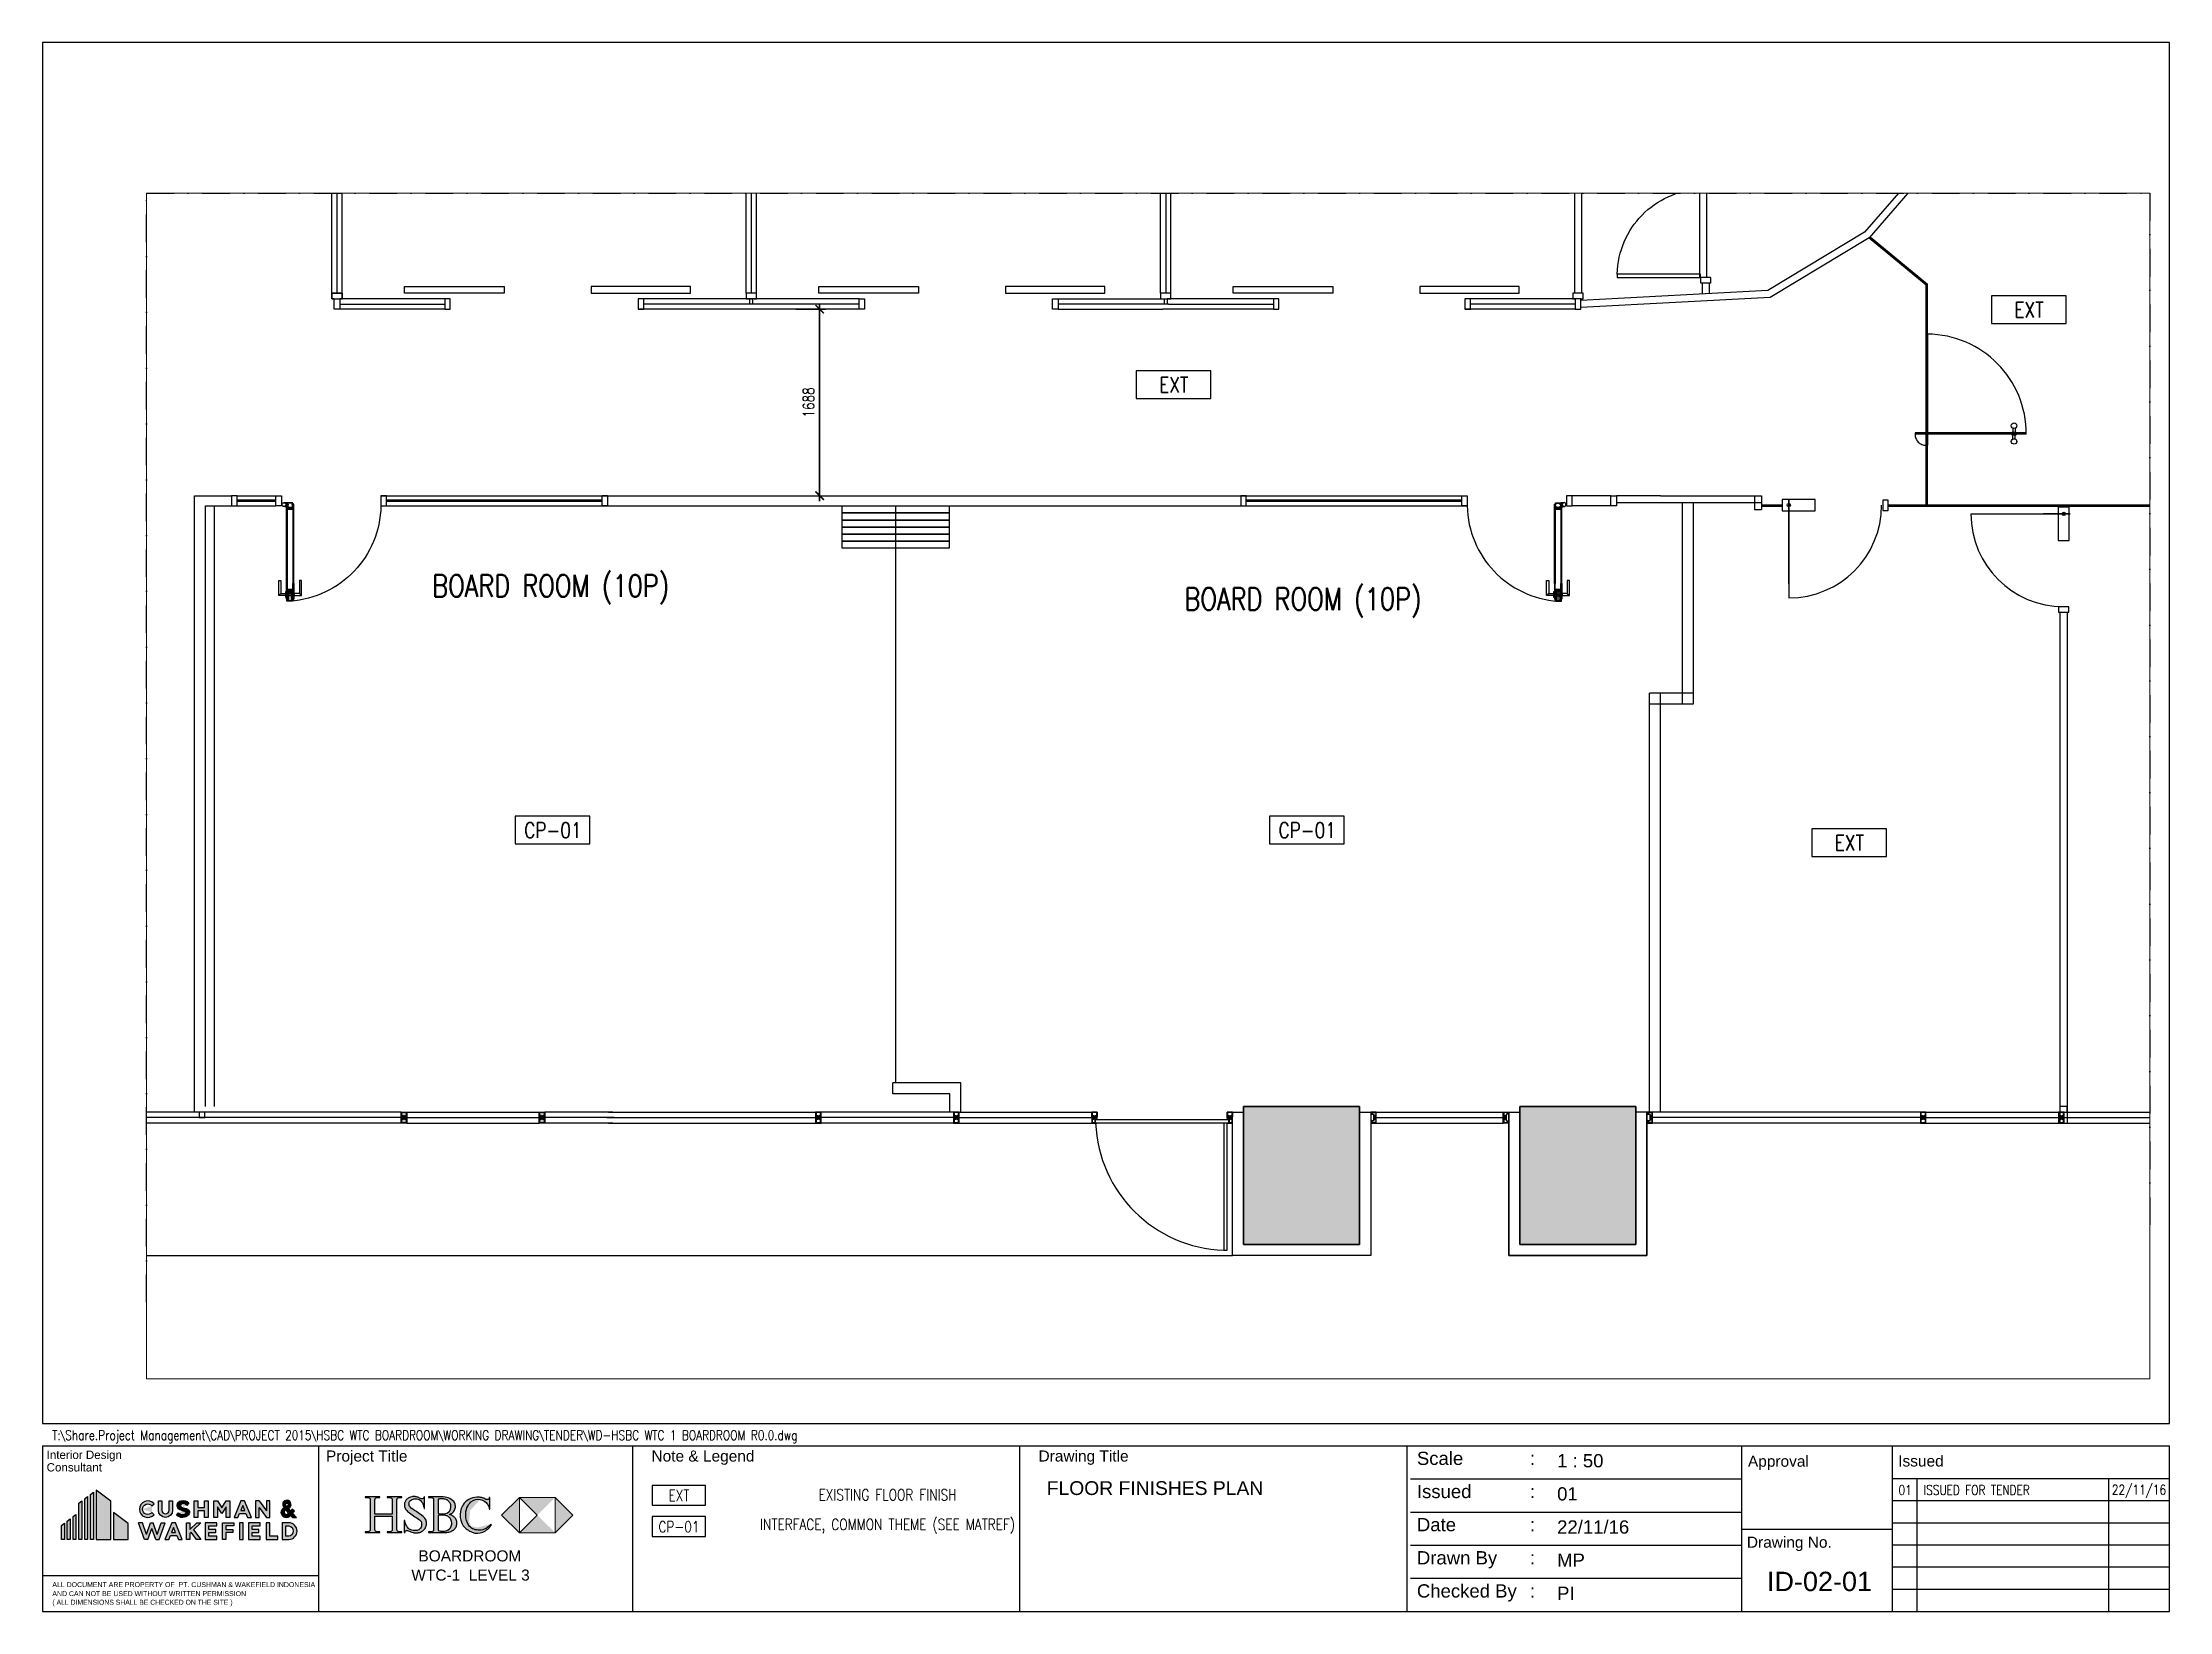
# Paper-space layout 'ID-02-01' of a CAD drawing. Header units: millimetres. Extents: x 0 to 385, y 0 to 284.
# The model-space entities are those that its viewports show. They can reach past a viewport. Long polylines and large blocks are cut down to what shows.
import ezdxf
from ezdxf.enums import TextEntityAlignment as Align

# ---------------------------------------------------------------- set-up
doc = ezdxf.new("R2010")
doc.units = ezdxf.units.MM
doc.header["$LTSCALE"] = 10
doc.header["$MEASUREMENT"] = 0
for name, pattern in [('DASHDOT', [1, 0.5, -0.25, 0, -0.25]), ('HIDDEN', [0.375, 0.25, -0.125]), ('HIDDEN2', [0.1875, 0.125, -0.0625])]:
    doc.linetypes.add(name, pattern=pattern)
for name, color, linetype in [('01AFF', 3, 'Continuous'), ('03AFP', 2, 'Continuous'), ('06ADS', 6, 'Continuous'), ('07APP', 7, 'Continuous'), ('A-DOOR', 2, 'Continuous'), ('A-FLOOR', 242, 'Continuous'), ('A-FLOR-RNAM', 3, 'Continuous'), ('demolition', 4, 'Continuous'), ('JEB-hinge', 7, 'Continuous'), ('JEB-profile_0', 2, 'Continuous'), ('JEB-STAKE', 8, 'Continuous'), ('XREF BB LVL 3$0$DIMFUR-IN', 1, 'Continuous'), ('XREF BB LVL 3$0$X-WTC3-Level 3 segmented$0$COL', 7, 'Continuous'), ('XREF BB LVL 3$0$X-WTC3-Level 3 segmented$0$DMS', 7, 'Continuous'), ('XREF BB LVL 3$0$X-WTC3-Level 3 segmented$0$DOOR', 2, 'Continuous'), ('XREF BB LVL 3$0$X-WTC3-Level 3 segmented$0$HAT', 251, 'Continuous'), ('XREF BB LVL 3$0$X-WTC3-Level 3 segmented$0$WAL', 7, 'Continuous'), ('XREF BB LVL 3$0$X-WTC3-Level 3 segmented$0$WIN', 2, 'Continuous'), ('XREF WTC3 FPPP MAY09 1$0$DIMFUR-IN', 1, 'Continuous'), ('XREF WTC3 FPPP MAY09 1$0$PAR-low', 8, 'Continuous'), ('XREF WTC3 FPPP MAY09 1$0$X-WTC3-Level 3 segmented$0$PAR-FUL', 2, 'Continuous')]:
    doc.layers.add(name, color=color, linetype=linetype)
doc.styles.add('DIM', font='ROMANS.shx', dxfattribs={"width": 0.8})
doc.styles.add('SIMPLEX', font='SIMPLEX.SHX', dxfattribs={"width": 0.8, "height": 1.75})
doc.styles.add('TITLE', font='arial.ttf', dxfattribs={"width": 0.9})
doc.dimstyles.new('DIM 50', dxfattribs={"dimscale": 50, "dimtxt": 2, "dimasz": 1.5, "dimexe": 1, "dimexo": 1, "dimgap": 1, "dimtad": 1, "dimdec": 0, "dimzin": 0, "dimdsep": 46, "dimtxsty": 'DIM', "dimblk": 'ARCHTICK', "dimcen": 0.09, "dimdle": 1, "dimclrd": 9, "dimclre": 9, "dimclrt": 3, "dimadec": 0, "dimazin": 0, "dimtfac": 1, "dimtdec": 0, "dimtix": 1, "dimtmove": 2, "dimatfit": 3, "dimldrblk": 'DOT', "dimfxl": 2, "dimtolj": 1, "dimtzin": 0, "dimarcsym": 0})

psp = doc.layouts.new('ID-02-01')

# ---------------------------------------------------------------- texts
at = {"layer": 'demolition', "color": 3, "char_height": 2, "width": 57.1039, "attachment_point": 5, "style": 'DIM'}
for s, insert in [('EXISTING FLOOR FINISH', (152.96, 21.11)), ('INTERFACE, COMMON THEME (SEE MATREF)', (152.96, 15.42))]:
    psp.add_mtext(s, dxfattribs=dict(at, insert=insert))

msp = doc.modelspace()

# ---------------------------------------------------------------- texts
at = {"layer": 'A-FLOR-RNAM', "char_height": 200, "width": 2218.307, "attachment_point": 5, "style": 'DIM'}
for insert in [(543658.7, -379629.4), (550467.2, -379748.9)]:
    msp.add_mtext(' BOARD ROOM (10P)', dxfattribs=dict(at, insert=insert))

# ---------------------------------------------------------------- blocks, each defined once
blk = doc.blocks.new('logo cw')
at = {"layer": 'A-FLOOR', "true_color": 0xed1a29}
h = blk.add_hatch(color=240, dxfattribs=at)
h.paths.add_polyline_path([(15.09, 3.61), (11.79, 6.09), (11.79, 0), (15.09, 0)])
h.paths.add_polyline_path([(0, 0), (0, 3.17), (0.66, 3.67), (0.66, 0)])
h.paths.add_polyline_path([(1.31, 0), (1.31, 4.16), (1.97, 4.66), (1.97, 0)])
h.paths.add_polyline_path([(2.63, 0), (2.63, 5.15), (3.28, 5.65), (3.28, 0)])
h.paths.add_polyline_path([(3.94, 0), (3.94, 8.21), (4.6, 8.71), (4.6, 0)])
h.paths.add_polyline_path([(5.26, 0), (5.26, 9.2), (5.91, 9.7), (5.91, 0)])
h.paths.add_polyline_path([(6.57, 0), (6.57, 10.19), (7.23, 10.69), (7.23, 0)])
h.paths.add_polyline_path([(11.18, 0), (11.18, 8.62), (7.88, 11.11), (7.88, 0)])
at = {"layer": 'A-FLOOR', "true_color": 0x6c6c6c}
h = blk.add_hatch(color=251, dxfattribs=at)
h.paths.add_polyline_path([(40.57, 6.56), (41.47, 6.56), (41.02, 7.66)], flags=16)
h.paths.add_polyline_path([(41.76, 5.86), (42.12, 4.96), (42.99, 4.96), (41.45, 8.72), (40.59, 8.72), (39.06, 4.96), (39.92, 4.96), (40.29, 5.86)])
h.paths.add_polyline_path([(37.28, 4.96), (37.28, 7.41), (36.28, 5.84), (35.28, 7.41), (35.28, 4.96), (34.48, 4.96), (34.48, 8.72), (35.28, 8.72), (36.28, 7.15), (37.28, 8.72), (38.08, 8.72), (38.08, 4.96)])
h.paths.add_polyline_path([(33.19, 4.96), (32.39, 4.96), (32.39, 6.44), (30.86, 6.44), (30.86, 4.96), (30.06, 4.96), (30.06, 8.72), (30.86, 8.72), (30.86, 7.24), (32.39, 7.24), (32.39, 8.72), (33.19, 8.72)])
edge = h.paths.add_edge_path()
edge.add_arc((23.54, 6.59), 0.807, 180, 360)
edge.add_line((24.35, 6.59), (24.35, 8.72))
edge.add_line((24.35, 8.72), (25.15, 8.72))
edge.add_line((25.15, 8.72), (25.15, 6.59))
edge.add_arc((23.54, 6.59), 1.61, -180, 0, ccw=False)
edge.add_line((21.94, 6.59), (21.94, 8.72))
edge.add_line((21.94, 8.72), (22.74, 8.72))
edge.add_line((22.74, 8.72), (22.74, 6.59))
edge = h.paths.add_edge_path()
edge.add_arc((19.54, 6.82), 1.2, 38.7047, 178.8409, ccw=False)
edge.add_line((20.48, 7.57), (20.96, 8.08))
edge.add_arc((19.54, 6.82), 1.9, 41.6561, 179.2726)
edge.add_arc((19.54, 6.87), 1.9, 180.7274, 318.3439)
edge.add_line((20.96, 5.6), (20.48, 6.11))
edge.add_arc((19.54, 6.87), 1.2, 181.1591, 321.2953, ccw=False)
h.paths.add_polyline_path([(44.71, 7.21), (46.39, 4.96), (47.19, 4.96), (47.19, 8.72), (46.39, 8.72), (46.39, 6.47), (44.71, 8.72), (43.91, 8.72), (43.91, 4.96), (44.71, 4.96)])
edge = h.paths.add_edge_path()
edge.add_arc((27.53, 6.84), 1.95, 47.1476, 104.2805, ccw=False)
edge.add_line((28.85, 8.27), (28.39, 7.69))
edge.add_arc((27.61, 7.16), 0.943, 34.1636, 120.937)
edge.add_arc((27.36, 7.65), 0.396, 126.5169, 225.183)
edge.add_arc((28.34, 9.37), 2.36, 237.8809, 263.7982)
edge.add_arc((28.07, 6.14), 0.886, -37.0079, 89.3583, ccw=False)
edge.add_arc((27.36, 6.87), 1.9, 226.0301, 318.3439, ccw=False)
edge.add_line((26.04, 5.5), (26.48, 6.05))
edge.add_arc((27.49, 7.02), 1.4, 224.0471, 288.9653)
edge.add_arc((27.83, 6.02), 0.337, 288.9653, 431.0347)
edge.add_arc((28.9, 10.97), 4.73, 243.6221, 258.355, ccw=False)
edge.add_arc((27.24, 7.69), 1.06, 99.3981, 244.9509, ccw=False)
blk.add_hatch(color=251, dxfattribs=at).paths.add_polyline_path([(28.08, 7.02, -0.11357), (27.08, 7.37, -0.459241), (27.13, 7.97, -0.397814), (28.39, 7.69), (28.85, 8.27, 0.255447), (27.04, 8.72, 0.726056), (26.8, 6.73, 0.064373), (27.94, 6.34, -0.713749), (27.94, 5.7, -0.291087), (26.48, 6.05), (26.04, 5.5, 0.426092), (28.78, 5.6, 0.615001)])
h = blk.add_hatch(color=251, dxfattribs=at)
h.paths.add_polyline_path([(51.37, 7.02), (51.43, 7.06, 3.529194), (50.44, 7.15, 0.361656), (49.66, 6.03, 0.674511), (51.85, 5.45), (52.26, 4.96), (53.17, 4.96), (52.32, 5.93), (52.74, 6.36), (52.24, 6.85), (51.86, 6.46)])
h.paths.add_polyline_path([(50.82, 6.7), (51.4, 5.99), (51.29, 5.87, -0.658122), (50.36, 6.1, -0.220785), (50.6, 6.55)], flags=16)
h.paths.add_polyline_path([(50.98, 7.44), (50.78, 7.65, -2.112017), (51.29, 7.72)], flags=16)
h = blk.add_hatch(color=251, dxfattribs=at)
h.paths.add_polyline_path([(20.45, 2.48), (21.33, 0), (22.1, 0), (23.44, 3.76), (22.59, 3.76), (21.67, 1.15), (20.74, 3.76), (20.16, 3.76), (19.23, 1.15), (18.31, 3.76), (17.46, 3.76), (18.8, 0), (19.57, 0)])
h.paths.add_polyline_path([(25.81, 3.76), (24.95, 3.76), (23.42, 0), (24.28, 0), (24.65, 0.9), (26.11, 0.9), (26.48, 0), (27.34, 0)])
h.paths.add_polyline_path([(24.93, 1.6), (25.38, 2.7), (25.83, 1.6)], flags=16)
h.paths.add_polyline_path([(29.34, 1.62), (30.59, 0), (31.54, 0), (29.88, 2.15), (31.54, 3.76), (30.6, 3.76), (29.08, 2.28), (29.08, 3.76), (28.28, 3.76), (28.28, 0), (29.08, 0), (29.08, 1.36)])
h.paths.add_polyline_path([(34.91, 2.23), (33.34, 2.23), (33.34, 3.06), (35.18, 3.06), (35.18, 3.76), (32.54, 3.76), (32.54, 0), (35.18, 0), (35.18, 0.7), (33.34, 0.7), (33.34, 1.53), (34.91, 1.53)])
h.paths.add_polyline_path([(38.78, 2.23), (37.21, 2.23), (37.21, 3.06), (39.04, 3.06), (39.04, 3.76), (36.41, 3.76), (36.41, 0), (37.21, 0), (37.21, 1.53), (38.78, 1.53)])
h.paths.add_polyline_path([(41.1, 3.76), (40.3, 3.76), (40.3, 0), (41.1, 0)])
h.paths.add_polyline_path([(44.69, 2.23), (43.13, 2.23), (43.13, 3.06), (44.96, 3.06), (44.96, 3.76), (42.33, 3.76), (42.33, 0), (44.96, 0), (44.96, 0.7), (43.13, 0.7), (43.13, 1.53), (44.69, 1.53)])
h.paths.add_polyline_path([(48.97, 0.7), (47.14, 0.7), (47.14, 3.76), (46.34, 3.76), (46.34, 0), (48.97, 0)])
h.paths.add_polyline_path([(51.44, 3.76), (49.96, 3.76), (49.96, 0), (51.44, 0, 1)])
h.paths.add_polyline_path([(50.76, 0.7), (50.76, 3.06), (51.44, 3.06, -0.87075), (51.44, 0.7)], flags=16)
at = {"layer": 'A-FLOOR', "color": 251, "true_color": 0x6c6c6c}
for p, q in [((44.71, 8.72), (46.39, 6.47)), ((44.71, 7.21), (46.39, 4.96)), ((18.31, 3.76), (17.46, 3.76)), ((18.8, 0), (17.46, 3.76)), ((19.23, 1.15), (18.31, 3.76)), ((19.57, 0), (18.8, 0)), ((19.23, 1.15), (20.16, 3.76)), ((19.57, 0), (20.45, 2.48)), ((20.16, 3.76), (20.74, 3.76)), ((21.33, 0), (20.45, 2.48)), ((21.67, 1.15), (20.74, 3.76)), ((21.33, 0), (22.1, 0)), ((21.67, 1.15), (22.59, 3.76)), ((22.1, 0), (23.44, 3.76)), ((22.59, 3.76), (23.44, 3.76)), ((50.76, 3.76), (49.96, 3.76))]:
    blk.add_line(p, q, dxfattribs=at)
at = {"layer": 'A-FLOOR', "color": 240, "true_color": 0xed1a29}
for points in [[(5.26, 0), (5.26, 9.2), (5.91, 9.7), (5.91, 0)], [(6.57, 0), (6.57, 10.19), (7.23, 10.69), (7.23, 0)], [(11.18, 0), (11.18, 8.62), (7.88, 11.11), (7.88, 0)], [(2.63, 0), (2.63, 5.15), (3.28, 5.65), (3.28, 0)], [(3.94, 0), (3.94, 8.21), (4.6, 8.71), (4.6, 0)], [(15.09, 3.61), (11.79, 6.09), (11.79, 0), (15.09, 0)], [(0, 0), (0, 3.17), (0.66, 3.67), (0.66, 0)], [(1.31, 0), (1.31, 4.16), (1.97, 4.66), (1.97, 0)]]:
    blk.add_lwpolyline(points, close=True, dxfattribs=at)
at = {"layer": 'A-FLOOR', "color": 251, "true_color": 0x6c6c6c}
for points in [[(18.34, 6.84, -0.701093), (20.48, 7.57), (20.96, 8.08, 0.68482), (17.64, 6.84, 0.68482), (20.96, 5.6), (20.48, 6.11, -0.701093)], [(22.74, 6.59, 1), (24.35, 6.59), (24.35, 8.72), (25.15, 8.72), (25.15, 6.59, -1), (21.94, 6.59), (21.94, 8.72), (22.74, 8.72)], [(50.98, 7.44), (50.78, 7.65, -2.112017), (51.29, 7.72)], [(51.44, 3.76), (49.96, 3.76), (49.96, 0), (51.44, 0, 1)], [(50.76, 0.7), (50.76, 3.06), (51.44, 3.06, -0.87075), (51.44, 0.7)]]:
    blk.add_lwpolyline(points, format="xyb", close=True, dxfattribs=at)
for points in [[(27.05, 8.73, -0.254585), (28.85, 8.27), (28.39, 7.69, 0.397814), (27.13, 7.97, 0.459241), (27.08, 7.37, 0.11357), (28.08, 7.02, -0.615001), (28.78, 5.6, -0.426092), (26.04, 5.5), (26.48, 6.05, 0.291087), (27.94, 5.7, 0.713749), (27.94, 6.34, -0.064373), (26.8, 6.73, -0.736946), (27.07, 8.73)], [(50.4, 7.2), (50.44, 7.15, 0.361656), (49.66, 6.03, 0.674511), (51.85, 5.45), (52.26, 4.96), (53.17, 4.96), (52.32, 5.93), (52.74, 6.36), (52.24, 6.85), (51.86, 6.46), (51.37, 7.02), (51.43, 7.06, 3.529194), (50.44, 7.15)], [(50.35, 6.12, 0.674511), (51.29, 5.87), (51.4, 5.99), (50.82, 6.7), (50.6, 6.55, 0.223509), (50.36, 6.09)]]:
    blk.add_lwpolyline(points, format="xyb", dxfattribs=at)
for points in [[(33.19, 4.96), (32.39, 4.96), (32.39, 6.44), (30.86, 6.44), (30.86, 4.96), (30.06, 4.96), (30.06, 8.72), (30.86, 8.72), (30.86, 7.24), (32.39, 7.24), (32.39, 8.72), (33.19, 8.72)], [(37.28, 4.96), (37.28, 7.41), (36.28, 5.84), (35.28, 7.41), (35.28, 4.96), (34.48, 4.96), (34.48, 8.72), (35.28, 8.72), (36.28, 7.15), (37.28, 8.72), (38.08, 8.72), (38.08, 4.96)], [(41.76, 5.86), (42.12, 4.96), (42.99, 4.96), (41.45, 8.72), (40.59, 8.72), (39.06, 4.96), (39.92, 4.96), (40.29, 5.86)], [(40.57, 6.56), (41.47, 6.56), (41.02, 7.66)], [(26.11, 0.9), (26.48, 0), (27.34, 0), (25.81, 3.76), (24.95, 3.76), (23.42, 0), (24.28, 0), (24.65, 0.9)], [(24.93, 1.6), (25.83, 1.6), (25.38, 2.7)], [(29.08, 2.28), (30.6, 3.76), (31.54, 3.76), (29.88, 2.15), (31.54, 0), (30.59, 0), (29.34, 1.62), (29.08, 1.36), (29.08, 0), (28.28, 0), (28.28, 3.76), (29.08, 3.76)], [(33.34, 2.23), (33.34, 3.06), (35.18, 3.06), (35.18, 3.76), (32.54, 3.76), (32.54, 0), (35.18, 0), (35.18, 0.7), (33.34, 0.7), (33.34, 1.53), (34.91, 1.53), (34.91, 2.23)], [(37.21, 1.53), (37.21, 0), (36.41, 0), (36.41, 3.76), (39.04, 3.76), (39.04, 3.06), (37.21, 3.06), (37.21, 2.23), (38.78, 2.23), (38.78, 1.53)], [(41.1, 0), (41.1, 3.76), (40.3, 3.76), (40.3, 0)], [(43.13, 2.23), (43.13, 3.06), (44.96, 3.06), (44.96, 3.76), (42.33, 3.76), (42.33, 0), (44.96, 0), (44.96, 0.7), (43.13, 0.7), (43.13, 1.53), (44.69, 1.53), (44.69, 2.23)], [(47.14, 3.76), (46.34, 3.76), (46.34, 0), (48.97, 0), (48.97, 0.7), (47.14, 0.7)]]:
    blk.add_lwpolyline(points, close=True, dxfattribs=at)
for points in [[(44.71, 8.72), (43.91, 8.72), (43.91, 4.96), (44.71, 4.96), (44.71, 7.21)], [(46.39, 4.96), (47.19, 4.96), (47.19, 8.72), (46.39, 8.72), (46.39, 6.47)]]:
    blk.add_lwpolyline(points, dxfattribs=at)
blk = doc.blocks.new('A$C128E0CF8')
h = blk.add_hatch(color=7)
edge = h.paths.add_edge_path()
edge.add_arc((0.64, 0.81), 0.49, -90, 0, ccw=False)
edge.add_line((0.64, 0.32), (0, 0.32))
edge.add_line((0, 0.32), (0, 0.16))
edge.add_line((0, 0.16), (3.3, 0.16))
edge.add_line((3.3, 0.16), (3.3, 0.32))
edge.add_line((3.3, 0.32), (2.66, 0.32))
edge.add_arc((2.66, 0.81), 0.49, 180, 270, ccw=False)
edge.add_line((2.17, 0.81), (2.17, 3.84))
edge.add_line((2.17, 3.84), (6.11, 3.84))
edge.add_line((6.11, 3.84), (6.11, 0.81))
edge.add_arc((5.62, 0.81), 0.49, -90, 0, ccw=False)
edge.add_line((5.62, 0.32), (4.98, 0.32))
edge.add_line((4.98, 0.32), (4.98, 0.16))
edge.add_line((4.98, 0.16), (8.28, 0.16))
edge.add_line((8.28, 0.16), (8.28, 0.32))
edge.add_line((8.28, 0.32), (7.64, 0.32))
edge.add_arc((7.64, 0.81), 0.49, 180, 270, ccw=False)
edge.add_line((7.15, 0.81), (7.15, 7.57))
edge.add_arc((7.64, 7.57), 0.49, 90, 180, ccw=False)
edge.add_line((7.64, 8.06), (8.28, 8.06))
edge.add_line((8.28, 8.06), (8.28, 8.22))
edge.add_line((8.28, 8.22), (4.98, 8.22))
edge.add_line((4.98, 8.22), (4.98, 8.06))
edge.add_line((4.98, 8.06), (5.62, 8.06))
edge.add_arc((5.62, 7.57), 0.49, 0, 90, ccw=False)
edge.add_line((6.11, 7.57), (6.11, 4.28))
edge.add_line((6.11, 4.28), (2.17, 4.28))
edge.add_line((2.17, 4.28), (2.17, 7.57))
edge.add_arc((2.66, 7.57), 0.49, 90, 180, ccw=False)
edge.add_line((2.66, 8.06), (3.3, 8.06))
edge.add_line((3.3, 8.06), (3.3, 8.22))
edge.add_line((3.3, 8.22), (0, 8.22))
edge.add_line((0, 8.22), (0, 8.06))
edge.add_line((0, 8.06), (0.64, 8.06))
edge.add_arc((0.64, 7.57), 0.49, 0, 90, ccw=False)
edge.add_line((1.13, 7.57), (1.13, 0.81))
for points in [[(13.49, 3.39), (13.32, 3.58), (13.12, 3.8), (12.94, 3.93), (13.12, 3.8), (12.43, 4.33), (12.06, 4.57), (11.56, 4.89), (11.16, 5.17), (10.76, 5.43), (10.4, 5.66), (10.13, 5.94), (10.06, 6.06), (9.96, 6.23), (9.91, 6.46), (9.89, 6.65), (9.91, 6.83), (9.96, 7), (10.04, 7.19), (10.14, 7.33), (10.25, 7.44), (10.44, 7.58), (10.63, 7.66), (10.82, 7.73), (11.02, 7.77), (11.23, 7.81), (11.41, 7.82), (11.7, 7.79), (11.99, 7.71), (12.2, 7.61), (12.4, 7.48), (12.6, 7.31), (12.75, 7.14), (12.92, 6.88), (13.03, 6.63), (13.11, 6.39), (13.21, 6.11), (13.27, 5.87), (13.32, 5.63), (13.43, 5.63), (13.43, 8.22), (13.3, 8.22), (13.26, 8.08), (13.21, 7.95), (13.09, 7.83), (12.97, 7.78), (12.84, 7.76), (12.68, 7.77), (12.53, 7.83), (12.3, 7.97), (12.11, 8.06), (11.92, 8.14), (11.78, 8.19), (11.62, 8.23), (11.47, 8.26), (11.31, 8.29), (11.13, 8.31), (10.97, 8.31), (10.81, 8.3), (10.67, 8.28), (10.5, 8.25), (10.23, 8.19), (9.97, 8.08), (9.74, 7.95), (9.57, 7.82), (9.41, 7.68), (9.27, 7.53), (9.16, 7.38), (9.07, 7.22), (9.02, 7.11), (8.95, 6.95), (8.9, 6.79), (8.87, 6.62), (8.85, 6.41), (8.85, 6.24), (8.87, 6.04), (8.92, 5.83), (9.01, 5.65), (9.11, 5.44), (9.25, 5.26), (9.38, 5.13), (9.58, 4.93), (9.79, 4.77), (9.99, 4.6), (10.33, 4.37), (10.64, 4.14), (10.93, 3.94), (11.25, 3.74), (11.49, 3.57), (11.76, 3.4), (12.06, 3.21), (12.26, 3.07), (12.43, 2.9), (12.53, 2.79), (12.63, 2.62), (12.72, 2.39), (12.75, 2.1), (12.74, 1.85), (12.69, 1.58), (12.62, 1.37), (12.48, 1.16), (12.33, 1.02), (12.11, 0.8), (11.91, 0.7), (11.73, 0.64), (11.51, 0.6), (11.33, 0.59), (11.07, 0.59), (10.85, 0.61), (10.55, 0.68), (10.33, 0.76), (10.15, 0.85), (9.89, 1.02), (9.74, 1.17), (9.59, 1.34), (9.49, 1.47), (9.4, 1.6), (9.31, 1.73), (9.18, 1.99), (9.09, 2.21), (9, 2.47), (8.95, 2.67), (8.94, 2.85), (8.83, 2.85), (8.83, 0.16), (8.96, 0.16), (9, 0.34), (9.08, 0.48), (9.23, 0.61), (9.39, 0.65), (9.58, 0.65), (9.79, 0.58), (10, 0.47), (10.29, 0.34), (10.56, 0.23), (10.85, 0.16), (11.01, 0.12), (11.23, 0.09), (11.57, 0.08), (11.93, 0.1), (12.13, 0.14), (12.31, 0.19), (12.52, 0.27), (12.72, 0.37), (12.88, 0.47), (12.99, 0.55), (13.21, 0.72), (13.42, 0.93), (13.52, 1.07), (13.62, 1.27), (13.72, 1.5), (13.78, 1.68), (13.85, 1.89), (13.88, 2.09), (13.87, 2.3), (13.86, 2.49), (13.81, 2.71), (13.75, 2.93), (13.65, 3.17)], [(13.43, 8.22), (13.3, 8.22), (13.26, 8.08), (13.21, 7.95), (13.09, 7.83), (12.97, 7.78), (12.84, 7.76), (12.68, 7.77), (12.53, 7.83), (12.3, 7.97), (12.11, 8.06), (11.92, 8.14), (11.78, 8.19), (11.62, 8.23), (11.47, 8.26), (11.31, 8.29), (11.13, 8.31), (10.97, 8.31), (10.81, 8.3), (10.67, 8.28), (10.5, 8.25), (10.23, 8.19), (9.97, 8.08), (9.74, 7.95), (9.57, 7.82), (9.41, 7.68), (9.27, 7.53), (9.16, 7.38), (9.07, 7.22), (9.02, 7.11), (8.95, 6.95), (8.9, 6.79), (8.87, 6.62), (8.85, 6.41), (8.85, 6.24), (8.87, 6.04), (8.92, 5.83), (9.01, 5.65), (9.11, 5.44), (9.25, 5.26), (9.38, 5.13), (9.58, 4.93), (9.79, 4.77), (9.99, 4.6), (10.33, 4.37), (10.64, 4.14), (10.93, 3.94), (11.25, 3.74), (11.49, 3.57), (11.76, 3.4), (12.06, 3.21), (12.26, 3.07), (12.43, 2.9), (12.53, 2.79), (12.63, 2.62), (12.72, 2.39), (12.75, 2.1), (12.74, 1.85), (12.69, 1.58), (12.62, 1.37), (12.48, 1.16), (12.33, 1.02), (12.11, 0.8), (11.91, 0.7), (11.73, 0.64), (11.51, 0.6), (11.33, 0.59), (11.07, 0.59), (10.85, 0.61), (10.55, 0.68), (10.33, 0.76), (10.15, 0.85), (9.89, 1.02), (9.74, 1.17), (9.59, 1.34), (9.49, 1.47), (9.4, 1.6), (9.31, 1.73), (9.18, 1.99), (9.09, 2.21), (9, 2.47), (8.95, 2.67), (8.94, 2.85), (8.83, 2.85), (8.83, 0.16), (8.96, 0.16), (9, 0.34), (9.08, 0.48), (9.23, 0.61), (9.39, 0.65), (9.58, 0.65), (9.79, 0.58), (10, 0.47), (10.29, 0.34), (10.56, 0.23), (10.85, 0.16), (11.01, 0.12), (11.23, 0.09), (11.57, 0.08), (11.93, 0.1), (12.13, 0.14), (12.31, 0.19), (12.52, 0.27), (12.72, 0.37), (12.88, 0.47), (12.99, 0.55), (13.21, 0.72), (13.42, 0.93), (13.52, 1.07), (13.62, 1.27), (13.72, 1.5), (13.78, 1.68), (13.85, 1.89), (13.88, 2.09), (13.87, 2.3), (13.86, 2.49), (13.81, 2.71), (13.75, 2.93), (13.65, 3.17), (13.49, 3.39), (13.32, 3.58), (13.12, 3.8), (12.43, 4.33), (12.06, 4.57), (11.56, 4.89), (11.16, 5.17), (10.76, 5.43), (10.4, 5.66), (10.13, 5.94), (10.06, 6.06), (9.96, 6.23), (9.91, 6.46), (9.89, 6.65), (9.91, 6.83), (9.96, 7), (10.04, 7.19), (10.14, 7.33), (10.25, 7.44), (10.44, 7.58), (10.63, 7.66), (10.82, 7.73), (11.02, 7.77), (11.23, 7.81), (11.41, 7.82), (11.7, 7.79), (11.99, 7.71), (12.2, 7.61), (12.4, 7.48), (12.6, 7.31), (12.75, 7.14), (12.92, 6.88), (13.03, 6.63), (13.11, 6.39), (13.21, 6.11), (13.27, 5.87), (13.32, 5.63), (13.43, 5.63)]]:
    blk.add_hatch(color=7).paths.add_polyline_path(points)
h = blk.add_hatch(color=7)
h.paths.add_polyline_path([(20.58, 1.5), (20.62, 1.62), (20.67, 1.79), (20.71, 1.97), (20.72, 2.16), (20.73, 2.42), (20.7, 2.66), (20.65, 2.86), (20.57, 3.06), (20.47, 3.28), (20.35, 3.43), (20.26, 3.55), (20.15, 3.66), (20, 3.78), (19.83, 3.9), (19.66, 4), (19.49, 4.1), (19.29, 4.2), (19.08, 4.27), (19.31, 4.36), (19.5, 4.43), (19.67, 4.57), (19.82, 4.69), (19.99, 4.88), (20.1, 5.04), (20.2, 5.22), (20.28, 5.41), (20.35, 5.68), (20.39, 5.91), (20.39, 6.11), (20.37, 6.35), (20.33, 6.59), (20.16, 6.94), (20.01, 7.18), (19.75, 7.42), (19.47, 7.66), (19.16, 7.84), (18.76, 8.01), (18.44, 8.11), (18.09, 8.18), (17.64, 8.22), (14.34, 8.22), (14.34, 8.06), (14.98, 8.06, -0.414214), (15.47, 7.57), (15.47, 0.81, -0.414214), (14.98, 0.32), (14.34, 0.32), (14.34, 0.16), (17.64, 0.16), (18.21, 0.18), (18.46, 0.19), (18.68, 0.23), (18.88, 0.27), (19.15, 0.35), (19.37, 0.41), (19.58, 0.51), (19.77, 0.6), (19.93, 0.71), (20.09, 0.84), (20.22, 0.95), (20.32, 1.06), (20.41, 1.19), (20.49, 1.31)])
h.paths.add_polyline_path([(19.44, 1.6), (19.28, 1.26), (19.05, 0.99), (18.76, 0.75), (18.33, 0.57), (17.94, 0.48), (17.54, 0.46), (17.13, 0.48), (16.86, 0.53), (16.51, 0.6), (16.51, 4.05), (16.74, 4.08), (16.93, 4.1), (17.14, 4.11), (17.36, 4.11), (17.56, 4.1), (17.78, 4.09), (17.97, 4.07), (18.16, 4.03), (18.39, 3.97), (18.55, 3.91), (18.66, 3.86), (18.78, 3.77), (18.9, 3.66), (19.03, 3.56), (19.17, 3.41), (19.25, 3.28), (19.35, 3.11), (19.45, 2.9), (19.53, 2.64), (19.56, 2.35), (19.55, 2.03)], flags=16)
h.paths.add_polyline_path([(18.61, 4.63), (18.21, 4.46), (17.84, 4.38), (17.47, 4.36), (17.09, 4.38), (16.83, 4.42), (16.51, 4.48), (16.51, 7.71), (16.72, 7.74), (16.9, 7.76), (17.1, 7.77), (17.31, 7.77), (17.49, 7.76), (17.7, 7.75), (17.88, 7.73), (18.06, 7.69), (18.27, 7.64), (18.41, 7.58), (18.52, 7.53), (18.63, 7.45), (18.74, 7.35), (18.86, 7.25), (18.99, 7.11), (19.08, 6.99), (19.17, 6.83), (19.26, 6.64), (19.33, 6.39), (19.36, 6.12), (19.35, 5.82), (19.25, 5.42), (19.1, 5.1), (18.88, 4.85)], flags=16)
h = blk.add_hatch(color=7)
edge = h.paths.add_edge_path()
edge.add_line((26.03, 7.61), (26.31, 7.54))
edge.add_line((26.31, 7.54), (26.53, 7.46))
edge.add_line((26.53, 7.46), (26.79, 7.33))
edge.add_line((26.79, 7.33), (27.08, 7.16))
edge.add_line((27.08, 7.16), (27.32, 6.95))
edge.add_line((27.32, 6.95), (27.54, 6.73))
edge.add_line((27.54, 6.73), (27.72, 6.52))
edge.add_line((27.72, 6.52), (27.84, 6.26))
edge.add_line((27.84, 6.26), (27.93, 6.01))
edge.add_line((27.93, 6.01), (28, 5.8))
edge.add_line((28, 5.8), (28.04, 5.63))
edge.add_line((28.04, 5.63), (28.07, 5.46))
edge.add_line((28.07, 5.46), (28.18, 5.46))
edge.add_line((28.18, 5.46), (28.18, 8.06))
edge.add_line((28.18, 8.06), (28.05, 8.06))
edge.add_line((28.05, 8.06), (28.01, 7.92))
edge.add_line((28.01, 7.92), (27.95, 7.78))
edge.add_line((27.95, 7.78), (27.83, 7.67))
edge.add_line((27.83, 7.67), (27.72, 7.61))
edge.add_line((27.72, 7.61), (27.58, 7.6))
edge.add_line((27.58, 7.6), (27.43, 7.61))
edge.add_line((27.43, 7.61), (27.28, 7.66))
edge.add_line((27.28, 7.66), (27.05, 7.8))
edge.add_line((27.05, 7.8), (26.85, 7.9))
edge.add_line((26.85, 7.9), (26.67, 7.97))
edge.add_line((26.67, 7.97), (26.53, 8.02))
edge.add_line((26.53, 8.02), (26.37, 8.06))
edge.add_line((26.37, 8.06), (26.22, 8.1))
edge.add_line((26.22, 8.1), (26.06, 8.12))
edge.add_line((26.06, 8.12), (25.88, 8.14))
edge.add_line((25.88, 8.14), (25.72, 8.14))
edge.add_arc((25.44, 3.95), 4.2, 86.1852, 137.3175)
edge.add_arc((26.15, 4.05), 4.69, 144.0154, 210.7232)
edge.add_arc((26.47, 5.77), 5.99, 223.4345, 247.551)
edge.add_arc((25.36, 3.08), 3.08, 247.551, 294.2959)
edge.add_arc((24.77, 4.38), 4.51, 294.2959, 326.8065)
edge.add_line((28.54, 1.91), (28.39, 2.05))
edge.add_arc((26.04, 3.51), 2.76, 288.6888, 328.0904, ccw=False)
edge.add_arc((25.77, 4.32), 3.62, 245.1421, 288.6888, ccw=False)
edge.add_arc((25.05, 2.78), 1.92, 211.6265, 245.1421, ccw=False)
edge.add_arc((27.42, 4.24), 4.7, 181.7323, 211.6265, ccw=False)
edge.add_arc((26.83, 4.22), 4.11, 135.2078, 181.7323, ccw=False)
edge.add_arc((25.46, 5.28), 2.41, 76.2999, 130.1187, ccw=False)
at = {"lineweight": 0}
for points in [[(34.88, 8.11), (30.85, 4.12), (34.88, 0.12)], [(42.95, 8.11), (46.98, 4.12), (42.95, 0.12)]]:
    blk.add_hatch(color=240, dxfattribs=at).paths.add_polyline_path(points)
at = {"color": 7}
for points in [[(1.13, 0.81, -0.414214), (0.64, 0.32), (0, 0.32), (0, 0.16), (3.3, 0.16), (3.3, 0.32), (2.66, 0.32, -0.414214), (2.17, 0.81), (2.17, 3.84), (6.11, 3.84), (6.11, 0.81, -0.414214), (5.62, 0.32), (4.98, 0.32), (4.98, 0.16), (8.28, 0.16), (8.28, 0.32), (7.64, 0.32, -0.414214), (7.15, 0.81), (7.15, 7.57, -0.414214), (7.64, 8.06), (8.28, 8.06), (8.28, 8.22), (4.98, 8.22), (4.98, 8.06), (5.62, 8.06, -0.414214), (6.11, 7.57), (6.11, 4.28), (2.17, 4.28), (2.17, 7.57, -0.414214), (2.66, 8.06), (3.3, 8.06), (3.3, 8.22), (0, 8.22), (0, 8.06), (0.64, 8.06, -0.414214), (1.13, 7.57)], [(18.76, 8.01), (18.44, 8.11), (18.09, 8.18), (17.64, 8.22), (14.34, 8.22), (14.34, 8.06), (14.98, 8.06, -0.414214), (15.47, 7.57), (15.47, 0.81, -0.414214), (14.98, 0.32), (14.34, 0.32), (14.34, 0.16), (17.64, 0.16), (18.21, 0.18), (18.46, 0.19), (18.68, 0.23), (18.88, 0.27), (19.15, 0.35), (19.37, 0.41), (19.58, 0.51), (19.77, 0.6), (19.93, 0.71), (20.09, 0.84), (20.22, 0.95), (20.32, 1.06), (20.41, 1.19), (20.49, 1.31), (20.58, 1.5), (20.62, 1.62), (20.67, 1.79), (20.71, 1.97), (20.72, 2.16), (20.73, 2.42), (20.7, 2.66), (20.65, 2.86), (20.57, 3.06), (20.47, 3.28), (20.35, 3.43), (20.26, 3.55), (20.15, 3.66), (20, 3.78), (19.83, 3.9), (19.66, 4), (19.49, 4.1), (19.29, 4.2), (19.08, 4.27), (19.31, 4.36), (19.5, 4.43), (19.67, 4.57), (19.82, 4.69), (19.99, 4.88), (20.1, 5.04), (20.2, 5.22), (20.28, 5.41), (20.35, 5.68), (20.39, 5.91), (20.39, 6.11), (20.37, 6.35), (20.33, 6.59), (20.16, 6.94), (20.01, 7.18), (19.75, 7.42), (19.47, 7.66), (19.16, 7.84)], [(26.03, 7.61), (26.31, 7.54), (26.53, 7.46), (26.79, 7.33), (27.08, 7.16), (27.32, 6.95), (27.54, 6.73), (27.72, 6.52), (27.84, 6.26), (27.93, 6.01), (28, 5.8), (28.04, 5.63), (28.07, 5.46), (28.18, 5.46), (28.18, 8.06), (28.05, 8.06), (28.01, 7.92), (27.95, 7.78), (27.83, 7.67), (27.72, 7.61), (27.58, 7.6), (27.43, 7.61), (27.28, 7.66), (27.05, 7.8), (26.85, 7.9), (26.67, 7.97), (26.53, 8.02), (26.37, 8.06), (26.22, 8.1), (26.06, 8.12), (25.88, 8.14), (25.72, 8.14, 0.226883), (22.35, 6.8, 0.299576), (22.12, 1.65, 0.105618), (24.18, 0.23, 0.206839), (26.62, 0.27, 0.142814), (28.54, 1.91), (28.39, 2.05, -0.173636), (26.93, 0.89, -0.192329), (24.25, 1.03, -0.147291), (23.42, 1.77, -0.131183), (22.72, 4.09, -0.205837), (23.91, 7.12, -0.239243)]]:
    blk.add_lwpolyline(points, format="xyb", close=True, dxfattribs=at)
for points in [[(13.49, 3.39), (13.32, 3.58), (13.12, 3.8), (12.94, 3.93), (13.12, 3.8), (12.43, 4.33), (12.06, 4.57), (11.56, 4.89), (11.16, 5.17), (10.76, 5.43), (10.4, 5.66), (10.13, 5.94), (10.06, 6.06), (9.96, 6.23), (9.91, 6.46), (9.89, 6.65), (9.91, 6.83), (9.96, 7), (10.04, 7.19), (10.14, 7.33), (10.25, 7.44), (10.44, 7.58), (10.63, 7.66), (10.82, 7.73), (11.02, 7.77), (11.23, 7.81), (11.41, 7.82), (11.7, 7.79), (11.99, 7.71), (12.2, 7.61), (12.4, 7.48), (12.6, 7.31), (12.75, 7.14), (12.92, 6.88), (13.03, 6.63), (13.11, 6.39), (13.21, 6.11), (13.27, 5.87), (13.32, 5.63), (13.43, 5.63), (13.43, 8.22), (13.3, 8.22), (13.26, 8.08), (13.21, 7.95), (13.09, 7.83), (12.97, 7.78), (12.84, 7.76), (12.68, 7.77), (12.53, 7.83), (12.3, 7.97), (12.11, 8.06), (11.92, 8.14), (11.78, 8.19), (11.62, 8.23), (11.47, 8.26), (11.31, 8.29), (11.13, 8.31), (10.97, 8.31), (10.81, 8.3), (10.67, 8.28), (10.5, 8.25), (10.23, 8.19), (9.97, 8.08), (9.74, 7.95), (9.57, 7.82), (9.41, 7.68), (9.27, 7.53), (9.16, 7.38), (9.07, 7.22), (9.02, 7.11), (8.95, 6.95), (8.9, 6.79), (8.87, 6.62), (8.85, 6.41), (8.85, 6.24), (8.87, 6.04), (8.92, 5.83), (9.01, 5.65), (9.11, 5.44), (9.25, 5.26), (9.38, 5.13), (9.58, 4.93), (9.79, 4.77), (9.99, 4.6), (10.33, 4.37), (10.64, 4.14), (10.93, 3.94), (11.25, 3.74), (11.49, 3.57), (11.76, 3.4), (12.06, 3.21), (12.26, 3.07), (12.43, 2.9), (12.53, 2.79), (12.63, 2.62), (12.72, 2.39), (12.75, 2.1), (12.74, 1.85), (12.69, 1.58), (12.62, 1.37), (12.48, 1.16), (12.33, 1.02), (12.11, 0.8), (11.91, 0.7), (11.73, 0.64), (11.51, 0.6), (11.33, 0.59), (11.07, 0.59), (10.85, 0.61), (10.55, 0.68), (10.33, 0.76), (10.15, 0.85), (9.89, 1.02), (9.74, 1.17), (9.59, 1.34), (9.49, 1.47), (9.4, 1.6), (9.31, 1.73), (9.18, 1.99), (9.09, 2.21), (9, 2.47), (8.95, 2.67), (8.94, 2.85), (8.83, 2.85), (8.83, 0.16), (8.96, 0.16), (9, 0.34), (9.08, 0.48), (9.23, 0.61), (9.39, 0.65), (9.58, 0.65), (9.79, 0.58), (10, 0.47), (10.29, 0.34), (10.56, 0.23), (10.85, 0.16), (11.01, 0.12), (11.23, 0.09), (11.57, 0.08), (11.93, 0.1), (12.13, 0.14), (12.31, 0.19), (12.52, 0.27), (12.72, 0.37), (12.88, 0.47), (12.99, 0.55), (13.21, 0.72), (13.42, 0.93), (13.52, 1.07), (13.62, 1.27), (13.72, 1.5), (13.78, 1.68), (13.85, 1.89), (13.88, 2.09), (13.87, 2.3), (13.86, 2.49), (13.81, 2.71), (13.75, 2.93), (13.65, 3.17)], [(16.51, 4.48), (16.83, 4.42), (17.09, 4.38), (17.47, 4.36), (17.84, 4.38), (18.21, 4.46), (18.61, 4.63), (18.88, 4.85), (19.1, 5.1), (19.25, 5.42), (19.35, 5.82), (19.36, 6.12), (19.33, 6.39), (19.26, 6.64), (19.17, 6.83), (19.08, 6.99), (18.99, 7.11), (18.86, 7.25), (18.74, 7.35), (18.63, 7.45), (18.52, 7.53), (18.41, 7.58), (18.27, 7.64), (18.06, 7.69), (17.88, 7.73), (17.7, 7.75), (17.49, 7.76), (17.31, 7.77), (17.1, 7.77), (16.9, 7.76), (16.72, 7.74), (16.51, 7.71), (16.51, 4.48)], [(16.51, 0.6), (16.86, 0.53), (17.13, 0.48), (17.54, 0.46), (17.94, 0.48), (18.33, 0.57), (18.76, 0.75), (19.05, 0.99), (19.28, 1.26), (19.44, 1.6), (19.55, 2.03), (19.56, 2.35), (19.53, 2.64), (19.45, 2.9), (19.35, 3.11), (19.25, 3.28), (19.17, 3.41), (19.03, 3.56), (18.9, 3.66), (18.78, 3.77), (18.66, 3.86), (18.55, 3.91), (18.39, 3.97), (18.16, 4.03), (17.97, 4.07), (17.78, 4.09), (17.56, 4.1), (17.36, 4.11), (17.14, 4.11), (16.93, 4.1), (16.74, 4.08), (16.51, 4.05), (16.51, 0.6)]]:
    blk.add_lwpolyline(points, close=True, dxfattribs=at)
at = {"color": 240, "lineweight": 0}
for points in [[(34.88, 8.11), (30.85, 4.12), (34.88, 0.12)], [(34.88, 8.11), (38.92, 4.12), (34.88, 0.12)], [(42.95, 8.11), (46.98, 4.12), (42.95, 0.12)]]:
    blk.add_lwpolyline(points, dxfattribs=at)
blk.add_lwpolyline([(34.88, 8.11), (42.95, 8.11), (42.95, 0.12), (34.88, 0.12)], close=True, dxfattribs=at)
blk.add_solid([(34.88, 0.12), (42.95, 0.12), (42.95, 8.11), (34.88, 8.11)], dxfattribs=at)
blk = doc.blocks.new('kop a3 HSBC')
at = {"color": 7, "ltscale": 20000}
for p, q in [((397.45, 284.49), (12.45, 284.49)), ((12.45, 284.49), (12.45, 34.5)), ((397.45, 34.5), (397.45, 284.49)), ((12.45, 34.5), (397.45, 34.5)), ((12.45, 30.49), (397.45, 30.49)), ((12.45, 30.49), (12.45, 0.49)), ((62.39, 30.49), (62.39, 0.49)), ((119.32, 0.49), (119.32, 30.49)), ((189.38, 0.49), (189.38, 30.49)), ((259.45, 0.49), (259.45, 30.49)), ((320.05, 0.49), (320.05, 30.49)), ((347.3, 0.49), (347.3, 30.49)), ((397.45, 0.49), (397.45, 30.49)), ((351.8, 0.49), (351.8, 24.49)), ((386.45, 0.49), (386.45, 24.49)), ((12.45, 6.99), (62.39, 6.99)), ((12.45, 0.49), (397.45, 0.49))]:
    blk.add_line(p, q, dxfattribs=at)
at = {"color": 7}
for p, q in [((260.05, 30.49), (320.05, 30.49)), ((260.05, 24.49), (320.05, 24.49)), ((260.05, 18.49), (320.05, 18.49)), ((260.05, 12.49), (320.05, 12.49)), ((260.05, 6.49), (320.05, 6.49))]:
    blk.add_line(p, q, dxfattribs=at)
for points in [[(397.45, 24.49), (347.45, 24.49)], [(397.45, 20.49), (347.45, 20.49)], [(397.45, 16.49), (347.45, 16.49)], [(347.3, 15.31), (320.05, 15.31)], [(397.45, 12.49), (347.45, 12.49)], [(397.45, 8.49), (347.45, 8.49)], [(397.45, 4.49), (347.45, 4.49)]]:
    blk.add_lwpolyline(points, dxfattribs=at)
at = {"xscale": 0.8, "yscale": 0.8, "zscale": 0.8}
blk.add_blockref('A$C128E0CF8', (70.87, 14.65), dxfattribs=at)
at = {"layer": 'A-FLOOR', "color": 1, "xscale": 0.8, "yscale": 0.8, "zscale": 0.8}
blk.add_blockref('logo cw', (15.87, 13.53), dxfattribs=at)
at = {"color": 7, "style": 'TITLE'}
for s, height, p in [('Consultant', 1.5, (13.19, 25.83)), ('Interior Design', 1.5, (13.19, 28.1)), ('Project Title', 2, (63.76, 27.63)), ('Note & Legend', 2, (122.68, 27.63)), ('Drawing Title', 2, (192.74, 27.63)), ('Scale', 2.4, (261.23, 27.01)), (':', 2.4, (281.67, 27.01)), ('Approval', 2, (321.15, 26.69)), ('Issued', 2, (348.35, 26.73)), ('Issued', 2.4, (261.23, 21.01)), (':', 2.4, (281.67, 21.01)), ('Date', 2.4, (261.23, 15.01)), (':', 2.4, (281.67, 15.01)), ('BOARDROOM ', 2, (80.49, 9.55)), ('Drawing No.', 2, (320.96, 12.03)), ('WTC-1  LEVEL 3 ', 2, (79.21, 6.08)), ('Drawn By', 2.4, (261.23, 9.01)), (':', 2.4, (281.67, 9.01)), ('ALL DOCUMENT ARE PROPERTY OF  PT. CUSHMAN & WAKEFIELD INDONESIA', 0.9, (14.23, 4.9)), ('AND CAN NOT BE USED WITHOUT WRITTEN PERMISSION ', 0.9, (14.23, 3.27)), ('Checked By', 2.4, (261.23, 3.01)), (':', 2.4, (281.67, 3.01))]:
    blk.add_text(s, height=height, dxfattribs=at).set_placement(p)
at = {"color": 7, "insert": (14.23, 2.61), "char_height": 0.9, "width": 69.4865, "attachment_point": 1, "style": 'TITLE'}
blk.add_mtext('( ALL DIMENSIONS SHALL BE CHECKED ON THE SITE ) ', dxfattribs=at)
at = {"color": 7, "style": 'SIMPLEX', "width": 0.8}
for tag, p in [('FILE-NAME', (14.17, 31.52)), ('01', (348.4, 21.6)), ('ISSUED-1', (352.92, 21.6)), ('02', (348.4, 17.6)), ('ISSUED-2', (352.92, 17.6)), ('03', (348.4, 13.6)), ('ISSUED-3', (352.92, 13.6)), ('04', (348.4, 9.6)), ('ISSUED-4', (352.92, 9.6)), ('05', (348.4, 5.6)), ('ISSUED-5', (352.92, 5.6)), ('06', (348.4, 1.6)), ('ISSUED-6', (352.92, 1.6))]:
    blk.add_attdef(tag, p, '', height=1.75, dxfattribs=at)
at = {"color": 4, "style": 'TITLE'}
for tag, p, height in [('SCALE', (286.61, 26.58), 2.4), ('DRAWING-1', (194.22, 21.57), 2.5), ('DRAWING-2', (194.22, 17.63), 2.5), ('ISSUED', (286.61, 20.58), 2.4), ('DRAWING-3', (194.22, 13.69), 2.5), ('DATE', (286.61, 14.58), 2.4), ('DRAWING-4', (194.22, 9.93), 2.5), ('DRAWN', (286.61, 8.58), 2.4), ('CHECK', (286.61, 2.58), 2.4)]:
    blk.add_attdef(tag, p, '', height=height, dxfattribs=at)
at = {"color": 7, "style": 'SIMPLEX', "width": 0.8}
for tag, p in [('DATE-1', (391.94, 22.4)), ('DATE-2', (391.94, 18.4)), ('DATE-3', (391.94, 14.4)), ('DATE-4', (391.94, 10.4)), ('DATE-5', (391.94, 6.4)), ('DATE-6', (391.94, 2.4))]:
    blk.add_attdef(tag, text='', height=1.75, dxfattribs=at).set_placement(p, align=Align.MIDDLE)
at = {"color": 4, "style": 'TITLE'}
blk.add_attdef('DRAWING', text='', height=3.5, dxfattribs=at).set_placement((334.1, 5.93), align=Align.MIDDLE)
blk = doc.blocks.new('Furn-Code')
at = {"color": 1}
for p, q in [((1138, 450), (-69, 450)), ((-69, 450), (-69, 0)), ((1138, 0), (1138, 450)), ((-69, 0), (1138, 0))]:
    blk.add_line(p, q, dxfattribs=at)
blk = doc.blocks.new('XREF WTC3 FPPP MAY09 1$0$MEETING TABLE MMU')
at = {"layer": '03AFP'}
for points in [[(139472, -147061), (139922, -147061), (139922, -147561), (139472, -147561), (139472, -147061), (139922, -147061), (139922, -147336), (139972, -147336), (139972, -147011), (139422, -147011), (139422, -147336), (139472, -147336), (139472, -147061)], [(140272, -147061), (140722, -147061), (140722, -147561), (140272, -147561), (140272, -147061), (140722, -147061), (140722, -147336), (140772, -147336), (140772, -147011), (140222, -147011), (140222, -147336), (140272, -147336), (140272, -147061)], [(138897, -148136), (138897, -147686), (139397, -147686), (139397, -148136), (138897, -148136), (138897, -147686), (139172, -147686), (139172, -147636), (138847, -147636), (138847, -148186), (139172, -148186), (139172, -148136), (138897, -148136)], [(140797, -148111), (140797, -147611), (139397, -147611), (139397, -148111)], [(141297, -148136), (141297, -147686), (140797, -147686), (140797, -148136), (141297, -148136), (141297, -147686), (141022, -147686), (141022, -147636), (141347, -147636), (141347, -148186), (141022, -148186), (141022, -148136), (141297, -148136)], [(139397, -149311), (140097, -149311), (140097, -148111), (139397, -148111)], [(140097, -149311), (140097, -148111), (139997, -148111), (139997, -149311)], [(140097, -149311), (140097, -148111), (140197, -148111), (140197, -149311)], [(140797, -149311), (140097, -149311), (140097, -148111), (140797, -148111)], [(138897, -148486), (138897, -148936), (139397, -148936), (139397, -148486), (138897, -148486), (138897, -148936), (139172, -148936), (139172, -148986), (138847, -148986), (138847, -148436), (139172, -148436), (139172, -148486), (138897, -148486)], [(141297, -148486), (141297, -148936), (140797, -148936), (140797, -148486), (141297, -148486), (141297, -148936), (141022, -148936), (141022, -148986), (141347, -148986), (141347, -148436), (141022, -148436), (141022, -148486), (141297, -148486)], [(138897, -149286), (138897, -149736), (139397, -149736), (139397, -149286), (138897, -149286), (138897, -149736), (139172, -149736), (139172, -149786), (138847, -149786), (138847, -149236), (139172, -149236), (139172, -149286), (138897, -149286)], [(140797, -149811), (140797, -149311), (139397, -149311), (139397, -149811)], [(141297, -149286), (141297, -149736), (140797, -149736), (140797, -149286), (141297, -149286), (141297, -149736), (141022, -149736), (141022, -149786), (141347, -149786), (141347, -149236), (141022, -149236), (141022, -149286), (141297, -149286)], [(139472, -150361), (139922, -150361), (139922, -149861), (139472, -149861), (139472, -150361), (139922, -150361), (139922, -150086), (139972, -150086), (139972, -150411), (139422, -150411), (139422, -150086), (139472, -150086), (139472, -150361)], [(140272, -150361), (140722, -150361), (140722, -149861), (140272, -149861), (140272, -150361), (140722, -150361), (140722, -150086), (140772, -150086), (140772, -150411), (140222, -150411), (140222, -150086), (140272, -150086), (140272, -150361)]]:
    blk.add_lwpolyline(points, close=True, dxfattribs=at)
for centre in [(139612, -148111), (140582, -148111), (139612, -149311), (140582, -149311)]:
    blk.add_circle(centre, 40, dxfattribs=at)
blk = doc.blocks.new('XREF WTC3 FPPP MAY09 1$0$SF1')
at = {"layer": '03AFP', "linetype": 'ByBlock'}
for p, q in [((-392, 632), (70, 315)), ((-392, 632), (70, 315)), ((130, 368), (-294, 658)), ((-731, 137), (-268, -180)), ((-296, -254), (-720, 36))]:
    blk.add_line(p, q, dxfattribs=at)
at = {"layer": '03AFP'}
for p, q in [((-346, 639), (-338, 650)), ((-721, 91), (-728, 80))]:
    blk.add_line(p, q, dxfattribs=at)
at = {"layer": '03AFP', "linetype": 'ByBlock'}
for points in [[(-503, 611), (-751, 248, 0.414214), (-731, 137)], [(-302, -157, 0.008705), (-300, -155), (36, 336, 0.008705), (37, 338)], [(37, 338, -0.008705), (36, 336), (39, 340, -0.008705), (37, 338)], [(37, 338, 0.008705), (39, 340), (36, 336, 0.008705), (37, 338)], [(-302, -157, -0.008705), (-303, -159), (-300, -155, -0.008705), (-302, -157)]]:
    blk.add_lwpolyline(points, format="xyb", dxfattribs=at)
blk.add_lwpolyline([(187, 329, -0.414214), (195, 285), (-195, -285, -0.414214), (-240, -293), (-286, -262, -0.414214), (-294, -217), (96, 353, -0.414214), (140, 361)], format="xyb", close=True, dxfattribs=at)
blk.add_arc((-437, 566), 80, 55.6033, 145.6033, dxfattribs=at)
at = {"layer": '03AFP'}
for centre, start, end in [((-319, 621), 145.6033, 235.6033), ((-312, 632), 55.6033, 145.6033), ((-702, 62), 145.6033, 235.6033), ((-694, 73), 55.6033, 145.6033)]:
    blk.add_arc(centre, 32, start, end, dxfattribs=at)
blk = doc.blocks.new('XREF WTC3 FPPP MAY09 1$0$X-WTC3-Level 3 segmented$0$FRAME')
at = {"color": 1}
blk.add_lwpolyline([(-37, 263), (-37, -37), (63, -37), (63, 263)], close=True, dxfattribs=at)
at = {"const_width": 13}
blk.add_lwpolyline([(-47, 23), (853, 24)], dxfattribs=at)
at = {"color": 1}
blk.add_circle((13, 23), 15, dxfattribs=at)
blk.add_arc((13, 23), 840, 0.0529, 90, dxfattribs=at)
blk = doc.blocks.new('XREF WTC3 FPPP MAY09 1$0$X-WTC3-Level 3 segmented$0$P non F')
at = {"rotation": 180}
blk.add_blockref('XREF WTC3 FPPP MAY09 1$0$X-WTC3-Level 3 segmented$0$FRAME', (0, 30), dxfattribs=at)
blk = doc.blocks.new('XREF WTC3 FPPP MAY09 1$0$X-WTC3-Level 3 segmented$0$P800')
for p, q in [((-15, 900), (79, 900)), ((-15, 850), (-15, 900)), ((79, 900), (-15, 900)), ((79, 850), (-15, 850)), ((79, 900), (79, 850)), ((-15, 0), (-15, 50)), ((-15, 50), (79, 50)), ((79, 0), (-15, 0)), ((79, 80), (832, 80)), ((79, 50), (79, 80)), ((832, 50), (79, 50)), ((79, 50), (79, 0)), ((832, 80), (832, 50))]:
    blk.add_line(p, q)
blk.add_arc((43, 62), 789, 1.3099, 87.4111)
blk = doc.blocks.new('XREF BB LVL 3$0$X-WTC3-Level 3 segmented$0$C125105')
at = {"layer": 'XREF BB LVL 3$0$X-WTC3-Level 3 segmented$0$HAT'}
blk.add_hatch(color=256, dxfattribs=at).paths.add_polyline_path([(-524.75, -1250), (525.25, -1250), (525.25, 0), (-524.75, 0)])
at = {"layer": 'XREF BB LVL 3$0$X-WTC3-Level 3 segmented$0$COL'}
blk.add_lwpolyline([(-524.75, -1250), (525.25, -1250), (525.25, 0), (-524.75, 0)], close=True, dxfattribs=at)
blk = doc.blocks.new('XREF BB LVL 3$0$X-WTC3-Level 3 segmented$0$STRU')
at = {"layer": 'XREF BB LVL 3$0$X-WTC3-Level 3 segmented$0$COL', "rotation": 90}
for p in [(-22400, -12500.25), (-22400, -15000.25)]:
    blk.add_blockref('XREF BB LVL 3$0$X-WTC3-Level 3 segmented$0$C125105', p, dxfattribs=at)
blk = doc.blocks.new('XREF BB LVL 3$0$X-WTC3-Level 3 segmented$0$Fra3')
for points in [[(0.43, 0.5), (0.43, 0.46), (0.36, 0.41), (0.36, 0.35), (0.64, 0.35), (0.64, 0.41), (0.57, 0.46), (0.57, 0.5), (1, 0.5), (1, 0), (0.19, 0), (0, 0), (0, 0.5), (0.43, 0.5)], [(0.81, 0.14), (0.86, 0.14), (0.86, 0.05), (0.95, 0.05), (0.95, 0.45), (0.69, 0.45), (0.69, 0.3), (0.31, 0.3), (0.31, 0.45), (0.05, 0.45), (0.05, 0.05), (0.14, 0.05), (0.14, 0.14), (0.19, 0.14)], [(0.81, 0), (0.81, 0.25), (0.19, 0.25), (0.19, 0)]]:
    blk.add_lwpolyline(points)
blk = doc.blocks.new('XREF BB LVL 3$0$X-WTC3-Level 3 segmented$0$fra2')
for points in [[(0.43, 0), (0, 0), (0, 0.5), (0.43, 0.5)], [(0.43, 0.5), (0.43, 0.46), (0.36, 0.41), (0.36, 0.35), (0.64, 0.35), (0.64, 0.41), (0.57, 0.46), (0.57, 0.5), (1, 0.5), (1, 0), (0.57, 0), (0.57, 0.04), (0.64, 0.09), (0.64, 0.15), (0.36, 0.15), (0.36, 0.09), (0.43, 0.04), (0.43, 0)]]:
    blk.add_lwpolyline(points)
blk.add_lwpolyline([(0.69, 0.3), (0.69, 0.45), (0.95, 0.45), (0.95, 0.05), (0.69, 0.05), (0.69, 0.2), (0.31, 0.2), (0.31, 0.05), (0.05, 0.05), (0.05, 0.45), (0.31, 0.45), (0.31, 0.3)], close=True)
blk = doc.blocks.new('XREF BB LVL 3$0$X-WTC3-Level 3 segmented$0$Fra6')
for points in [[(0.43, 0), (0, 0), (0, 0.5), (0.43, 0.5)], [(0.43, 0), (0.43, 0.04), (0.36, 0.09), (0.36, 0.15), (1, 0.15), (1, 0.5), (0.57, 0.5), (0.57, 0.46), (0.64, 0.41), (0.64, 0.35), (0.36, 0.35), (0.36, 0.41), (0.43, 0.46), (0.43, 0.5)]]:
    blk.add_lwpolyline(points)
for points in [[(0.31, 0.3), (0.31, 0.45), (0.05, 0.45), (0.05, 0.05), (0.31, 0.05), (0.31, 0.2), (0.95, 0.2), (0.95, 0.45), (0.69, 0.45), (0.69, 0.3)], [(0.55, 0.45), (0.55, 0.5), (0.45, 0.5), (0.45, 0.45), (0.38, 0.4), (0.38, 0.37), (0.47, 0.37), (0.47, 0.47), (0.53, 0.47), (0.53, 0.37), (0.62, 0.37), (0.62, 0.4)], [(0.39, 0.14), (0.48, 0.14), (0.48, 0.04), (0.56, 0.04), (0.56, 0.14), (0.6, 0.14), (0.6, 0), (0.45, 0), (0.45, 0.04), (0.39, 0.09)]]:
    blk.add_lwpolyline(points, close=True)
blk = doc.blocks.new('XREF BB LVL 3$0$X-WTC3-Level 3 segmented$0$Fra5')
for points in [[(0.43, 0), (0, 0), (0, 0.5), (0.43, 0.5)], [(0.43, 0), (0.43, 0.04), (0.36, 0.09), (0.36, 0.15), (0.64, 0.15), (0.64, 0.09), (0.57, 0.04), (0.57, 0), (1, 0), (1, 0.35), (0.36, 0.35), (0.36, 0.41), (0.43, 0.46), (0.43, 0.5)]]:
    blk.add_lwpolyline(points)
for points in [[(0.31, 0.05), (0.31, 0.2), (0.69, 0.2), (0.69, 0.05), (0.95, 0.05), (0.95, 0.3), (0.31, 0.3), (0.31, 0.45), (0.05, 0.45), (0.05, 0.05)], [(0.39, 0.41), (0.39, 0.36), (0.48, 0.36), (0.48, 0.46), (0.56, 0.46), (0.56, 0.36), (0.6, 0.36), (0.6, 0.5), (0.45, 0.5), (0.45, 0.46)]]:
    blk.add_lwpolyline(points, close=True)
blk = doc.blocks.new('glass door 01')
at = {"layer": '03AFP'}
for p, q in [((-100890, -620575), (-100902, -620587)), ((-100890, -620587), (-100902, -620575)), ((-100890, -620587), (-100902, -620575)), ((-100890, -620575), (-100902, -620587))]:
    blk.add_line(p, q, dxfattribs=at)
at = {"layer": '03AFP', "color": 1}
for p, q in [((-100902, -620575), (-100890, -620587)), ((-100902, -620587), (-100890, -620575)), ((-100902, -620587), (-100890, -620575)), ((-100902, -620575), (-100890, -620587))]:
    blk.add_line(p, q, dxfattribs=at)
at = {"layer": '06ADS'}
for p, q in [((-101002, -620575), (-101002, -620587)), ((-101002, -620587), (-101002, -620575)), ((-100890, -620475), (-100902, -620475)), ((-100902, -621481), (-100902, -620475)), ((-100890, -620575), (-100902, -620575)), ((-100890, -620575), (-100902, -620575)), ((-100890, -620575), (-100902, -620575)), ((-100890, -620587), (-100902, -620587)), ((-100890, -620587), (-100902, -620587)), ((-100890, -620587), (-100902, -620587)), ((-100890, -621481), (-100890, -620475)), ((-99996, -620587), (-99996, -620575)), ((-99996, -620575), (-99996, -620587))]:
    blk.add_line(p, q, dxfattribs=at)
at = {"layer": '06ADS', "color": 8, "linetype": 'HIDDEN'}
blk.add_lwpolyline([(-99996, -620587), (-101002, -620587), (-101002, -620575), (-99996, -620575)], close=True, dxfattribs=at)
at = {"layer": '06ADS', "color": 1, "linetype": 'HIDDEN'}
for centre, radius, start, end in [((-100902, -620575), 100, 90, 180), ((-100896, -620581), 900, 269.618, 359.618)]:
    blk.add_arc(centre, radius, start, end, dxfattribs=at)
at = {"layer": 'A-DOOR', "linetype": 'ByBlock'}
for p, q in [((-100944, -621361), (-100907, -621361)), ((-100944, -621381), (-100907, -621381)), ((-100848, -621361), (-100885, -621361)), ((-100848, -621381), (-100885, -621381))]:
    blk.add_line(p, q, dxfattribs=at)
at = {"layer": 'A-DOOR', "color": 1}
for points in [[(-100902, -621351), (-100907, -621351), (-100907, -621371), (-100907, -621391), (-100902, -621391)], [(-100890, -621391), (-100885, -621391), (-100885, -621371), (-100885, -621351), (-100890, -621351)]]:
    blk.add_lwpolyline(points, dxfattribs=at)
at = {"layer": 'A-DOOR', "linetype": 'ByBlock'}
for centre in [(-100967, -621371), (-100825, -621371)]:
    blk.add_circle(centre, 25, dxfattribs=at)
blk = doc.blocks.new('VHB4941')
at = {"linetype": 'Continuous'}
h = blk.add_hatch(dxfattribs=at)
h.set_pattern_fill('INSUL', color=256, scale=0.1, angle=45, style=0)
h.set_pattern_definition([(45, (425.0993, 17195.6692), (-0.67351921, 0.67351921), []), (45, (424.8748, 17195.8937), (-0.67351921, 0.67351921), [0.3175, -0.3175]), (45, (424.6503, 17196.1182), (-0.67351921, 0.67351921), [0.3175, -0.3175])])
h.paths.add_polyline_path([(0, 0), (19, 0), (19, 1), (0, 1)])
blk.add_lwpolyline([(0, 0), (19, 0), (19, 1), (0, 1)], close=True, dxfattribs=at)
blk = doc.blocks.new('P-HDPhinge')
for p, q in [((-65, 43), (-9, 43)), ((-9, 43), (-65, 43)), ((-9, 72), (-9, 43)), ((-9, 43), (-9, 69))]:
    blk.add_line(p, q)
for radius in [17.8, 17]:
    blk.add_circle((-26, 74), radius)
for radius, start, end in [(34, 292.1699, 355.9458), (34.5, 294.1262, 353.0678)]:
    blk.add_arc((-78, 74), radius, start, end)
blk = doc.blocks.new('圓頭短穿甲')
at = {"color": 9}
for p, q in [((-2, -2), (-2, 3)), ((-2, 0), (-2, 0)), ((0, -3), (0, 3)), ((0, 1), (1, 2)), ((1, -1), (0, 1)), ((0, 1), (0, 1)), ((1, -2), (1, 2)), ((1, 1), (1, 2)), ((1, -1), (1, 1)), ((1, 1), (2, 1)), ((2, -2), (2, 2)), ((2, 1), (2, 2)), ((2, 1), (2, 2)), ((2, -1), (2, 1)), ((2, -1), (2, 1)), ((2, 1), (3, 1)), ((3, -2), (3, 2)), ((3, 1), (3, 2)), ((3, 1), (3, 2)), ((4, -1), (3, 1)), ((3, -1), (3, 1)), ((3, 1), (4, 1)), ((5, -2), (4, 2)), ((4, 2), (4, 1)), ((4, 1), (4, 2)), ((4, -1), (4, 1)), ((5, -1), (4, 1)), ((4, 1), (5, 1)), ((5, 1), (5, 2)), ((5, 2), (5, 1)), ((5, -1), (5, 2)), ((11, 0), (5, 1)), ((5, 1), (10, 1)), ((5, 1), (5, -1)), ((5, -1), (5, 1)), ((5, 1), (5, 1)), ((5, 1), (5, 1)), ((9, 0), (6, 0)), ((11, 0), (9, 0)), ((11, 0), (10, 1)), ((10, -1), (11, 0)), ((-2, 0), (-2, 0)), ((1, -1), (0, -1)), ((1, -1), (1, -2)), ((1, -2), (1, -1)), ((1, -1), (2, -1)), ((2, -1), (2, -2)), ((2, -2), (2, -1)), ((2, -1), (3, -1)), ((4, -1), (3, -2)), ((3, -2), (3, -1)), ((5, -2), (4, -1)), ((4, -1), (4, -1)), ((5, -1), (5, -2)), ((5, -1), (10, -1)), ((10, -1), (9, 0))]:
    blk.add_line(p, q, dxfattribs=at)
at = {"color": 9, "linetype": 'Continuous'}
blk.add_line((-2, 0), (-2, 0), dxfattribs=at)
at = {"color": 9}
for centre, radius, start, end in [((5, 0), 7.13, 154.3915, 178.3113), ((-1, 1), 2.59, 71.0754, 108.9246), ((5, 0), 7.13, 181.6887, 205.6085), ((-1, -1), 2.59, 251.0754, 288.9246)]:
    blk.add_arc(centre, radius, start, end, dxfattribs=at)
blk = doc.blocks.new('Magnetic Lock 50BS')
at = {"color": 1, "linetype": 'HIDDEN2'}
for points in [[(-80, -10), (-3, -10), (-3, 10), (-80, 10)], [(-3, -16), (0, -16), (0, 16), (-3, 16)]]:
    blk.add_lwpolyline(points, close=True, dxfattribs=at)
blk = doc.blocks.new('JEB 918')
at = {"color": 2}
for points in [[(-2, 0), (-2, 0, -0.198912), (-2, 1), (-2, 20, 0.414214), (-2, 20), (-3, 20, 0.198912), (-3, 20), (-3, 20, -0.414214), (-4, 20), (-4, 20, 0.198912), (-4, 20), (-5, 20, 0.414214), (-5, 20), (-5, 17, -0.414214), (-6, 17), (-6, 17, -0.414214), (-7, 17), (-7, 22, 0.414214), (-7, 22), (-8, 22, 0.414214), (-9, 22), (-9, 22, -0.57735), (-9, 22), (-10, 22, 0.131652), (-11, 22), (-13, 22, -0.414214), (-14, 23), (-14, 24, -0.414214), (-13, 24), (74, 24, 0.414214), (74, 24), (74, 30, -0.135933), (74, 30), (76, 32, -0.263447), (76, 33), (76, 33, -0.414214), (76, 32), (76, 24, 0.414214), (77, 24), (77, 24, 0.414214), (77, 24), (77, 25, -0.414214), (78, 25), (81, 25, -0.198912), (81, 25), (83, 24, 0.139206), (83, 23), (89, 22, -0.347748), (90, 21), (90, -30, -0.414214), (90, -30), (78, -30, -0.414214), (77, -30), (77, -29, 0.414214), (77, -29), (77, -29), (77, -29, 0.414214), (76, -29), (76, -32, -0.414214), (76, -32), (76, -32, -0.263447), (76, -32), (74, -30, -0.135933), (74, -30), (74, -24, 0.414214), (74, -24), (-13, -24, -0.414214), (-14, -24), (-14, -23, -0.414214), (-13, -22), (-11, -22, 0.131652), (-10, -22), (-9, -22, -0.57735), (-9, -22), (-9, -22, 0.414214), (-8, -22), (-7, -22, 0.414214), (-7, -22), (-7, -17, -0.414214), (-6, -17), (-6, -17, -0.414214), (-5, -17), (-5, -20, 0.414214), (-5, -20), (-4, -20, 0.198912), (-4, -20), (-4, -20, -0.414214), (-3, -20), (-3, -20, 0.198912), (-3, -20), (-2, -20, 0.414214), (-2, -20), (-2, -1, -0.198912), (-2, 0), (-2, 0, 0.198912), (-2, 0, 0.198912)], [(57, -19, -0.414214), (58, -20, -0.414214), (57, -20), (56, -20, 0.414214), (56, -20), (56, -21, 0.414214), (56, -21), (74, -21, 0.414214), (74, -21), (74, -20, 0.414214), (74, -20), (73, -20, -0.309559), (73, -20, -0.527231), (73, -19), (75, -19, -0.414214), (75, -19), (75, -22, 0.414214), (75, -22), (77, -22, -0.414214), (77, -22), (77, -26, 0.414214), (78, -26), (80, -26, -0.414214), (80, -26), (80, -27, 0.414214), (81, -27), (87, -27, 0.414214), (87, -27), (87, 20, 0.347748), (87, 20), (78, 22, 0.058097), (78, 22), (75, 22, 0.414214), (75, 22), (75, 20, -0.414214), (75, 20), (73, 20, -0.527231), (73, 20, -0.309559), (73, 21), (74, 21, 0.414214), (74, 21), (74, 22, 0.414214), (74, 22), (56, 22, 0.414214), (56, 22), (56, 21, 0.414214), (56, 21), (57, 21, -0.414214), (58, 20, -0.414214), (57, 20), (55, 20, -0.414214), (55, 20), (55, 22, 0.414214), (55, 22), (45, 22, 0.414214), (45, 22), (45, 17, -0.414214), (45, 17), (43, 17, -0.414214), (43, 17), (43, 20, 0.414214), (43, 20), (42, 20, 0.198912), (42, 20), (42, 20, -0.414214), (41, 20), (41, 20, 0.198912), (41, 20), (40, 20, 0.414214), (40, 20), (40, 17, -0.414214), (39, 17), (39, 17, -0.414214), (38, 17), (38, 22, 0.414214), (38, 22), (0, 22, 0.414214), (0, 22), (0, 19, 0.414214), (0, 19), (5, 19, -0.414214), (5, 18), (5, 17, -0.414214), (5, 17), (0, 17, 0.414214), (0, 16), (0, -16, 0.414214), (0, -17), (5, -17, -0.414214), (5, -17), (5, -18, -0.414214), (5, -19), (0, -19, 0.414214), (0, -19), (0, -22, 0.414214), (0, -22), (38, -22, 0.414214), (38, -22), (38, -17, -0.414214), (39, -17), (39, -17, -0.414214), (40, -17), (40, -20, 0.414214), (40, -20), (41, -20, 0.198912), (41, -20), (41, -20, -0.414214), (42, -20), (42, -20, 0.198912), (42, -20), (43, -20, 0.414214), (43, -20), (43, -17, -0.414214), (43, -17), (45, -17, -0.414214), (45, -17), (45, -22, 0.414214), (45, -22), (55, -22, 0.414214), (55, -22), (55, -19, -0.414214), (55, -19)]]:
    blk.add_lwpolyline(points, format="xyb", close=True, dxfattribs=at)
blk = doc.blocks.new('JEB 915')
at = {"color": 2}
blk.add_lwpolyline([(22, 6), (22, 1, 0.414214), (22, 1), (24, 1, -0.414214), (24, 1), (24, 0, -0.414214), (24, 0), (-24, 0, -0.414214), (-24, 0), (-24, 1, -0.414214), (-24, 1), (-22, 1, 0.414214), (-22, 1), (-22, 6, 0.267949), (-22, 6, -0.414214), (-22, 7), (-22, 7, -0.767327), (-21, 7), (-21, 1, 0.414214), (-20, 1), (20, 1, 0.414214), (21, 1), (21, 7, -0.767327), (22, 7), (22, 7, -0.414214), (22, 6, 0.267949)], format="xyb", close=True, dxfattribs=at)
blk = doc.blocks.new('STAKE1')
blk.add_lwpolyline([(0, -19.5), (0, 19.5), (3, 19.5), (3, -19.5)], close=True)
blk = doc.blocks.new('JEB 914')
at = {"color": 2}
for points in [[(-24, -49, -0.414214), (-24, -49), (-24, -49, 0.198912), (-25, -50), (-25, -50, 0.414214), (-24, -51), (-21, -51, -0.414214), (-21, -51), (-21, -52, -0.414214), (-21, -52), (-27, -52, 0.414214), (-27, -52), (-27, -54, 0.414214), (-27, -54), (-27, -54, -0.57735), (-26, -55), (-27, -56, 0.131652), (-27, -56), (-27, -59, -0.414214), (-27, -59), (-28, -59, -0.414214), (-29, -59), (-29, -16, 0.414214), (-29, -16), (-35, -16, -0.135933), (-35, -16), (-37, -15, -0.263447), (-37, -14), (-37, -14, -0.414214), (-37, -14), (-29, -14, 0.414214), (-29, -14), (-29, -13, 0.414214), (-29, -13), (-29, -13, -0.414214), (-30, -13), (-30, -9, -0.198912), (-30, -9), (-28, -8, 0.139206), (-28, -7), (-27, -1, -0.347748), (-25, 0), (25, 0, -0.414214), (25, 0), (25, -13, -0.414214), (25, -13), (25, -13, 0.414214), (24, -13), (24, -14), (24, -14, 0.414214), (25, -14), (28, -14, -0.414214), (28, -14), (28, -14, -0.263447), (28, -15), (25, -16, -0.135933), (25, -16), (20, -16, 0.414214), (19, -16), (19, -59, -0.414214), (19, -59), (18, -59, -0.414214), (18, -59), (18, -56, 0.131652), (18, -56), (17, -55, -0.57735), (17, -54), (18, -54, 0.414214), (18, -54), (18, -52, 0.414214), (18, -52), (12, -52, -0.414214), (12, -52), (12, -51, -0.414214), (12, -51), (15, -51, 0.414214), (15, -50), (15, -50, 0.198912), (15, -49), (15, -49, -0.414214), (15, -49), (15, -49, 0.198912), (15, -48), (15, -48, 0.414214), (15, -47), (-4, -47, -0.198912), (-4, -47), (-4, -47, 0.198912), (-5, -47, 0.198912), (-5, -47), (-5, -47, -0.198912), (-5, -47), (-24, -47, 0.414214), (-25, -48), (-25, -48, 0.198912), (-24, -49)], [(-23, -40, 0.414214), (-23, -41), (-23, -45, -0.414214), (-23, -45), (-26, -45, -0.414214), (-27, -45), (-27, -36, -0.414214), (-26, -35), (-24, -35, 0.414214), (-24, -35), (-24, -33, 0.414214), (-25, -33, 0.414214), (-25, -33), (-25, -34, -0.414214), (-25, -34), (-26, -34, -0.414214), (-27, -34), (-27, -17, -0.414214), (-26, -16), (-25, -16, -0.414214), (-25, -17), (-25, -17, 0.309559), (-25, -18, 0.527231), (-24, -17), (-24, -15, 0.414214), (-24, -15), (-26, -15, -0.414214), (-27, -15), (-27, -12, -0.058097), (-27, -12), (-24, -3, -0.347748), (-24, -3), (22, -3, -0.414214), (22, -3), (22, -10, -0.414214), (22, -10), (22, -10, 0.414214), (21, -10), (21, -13, -0.414214), (21, -13), (18, -13, 0.414214), (17, -13), (17, -15, -0.414214), (17, -15), (15, -15, 0.414214), (14, -15), (14, -17, 0.527231), (15, -18, 0.309559), (15, -17), (15, -17, -0.414214), (16, -16), (17, -16, -0.414214), (17, -17), (17, -34, -0.414214), (17, -34), (16, -34, -0.414214), (15, -34), (15, -33, 0.414214), (15, -33, 0.414214), (14, -33), (14, -35, 0.414214), (15, -35), (17, -35, -0.414214), (17, -36), (17, -45, -0.414214), (17, -45), (14, -45, -0.414214), (14, -45), (14, -41, 0.414214), (14, -40), (12, -40, 0.414214), (12, -41), (12, -45, -0.414214), (12, -45), (-21, -45, -0.414214), (-21, -45), (-21, -41, 0.414214), (-21, -40)]]:
    blk.add_lwpolyline(points, format="xyb", close=True, dxfattribs=at)
blk = doc.blocks.new('FGHDHG')
for p, q in [((14.5, 84), (-4.5, 103)), ((14.5, -84), (-4.5, -103))]:
    blk.add_line(p, q)
for points in [[(-21.5, 38), (31.5, 38), (31.5, 33), (-21.5, 33), (-21.5, 38)], [(-21.5, -38), (31.5, -38), (31.5, -33), (-21.5, -33), (-21.5, -38)]]:
    blk.add_lwpolyline(points)
for points in [[(-4.5, 38), (-4.5, 103), (130.5, 103), (130.5, 84), (14.5, 84), (14.5, 84), (14.5, 38)], [(-4.5, -38), (-4.5, -103), (130.5, -103), (130.5, -84), (14.5, -84), (14.5, -84), (14.5, -38)]]:
    blk.add_lwpolyline(points, close=True)
at = {"color": 8}
blk.add_lwpolyline([(10, 33), (0, 33), (0, -33), (10, -33)], close=True, dxfattribs=at)
blk = doc.blocks.new('PT-90_JEB_Glass')
at = {"color": 1, "linetype": 'HIDDEN'}
blk.add_arc((-429, 31), 879, 0.9941, 86.2659, dxfattribs=at)
at = {"layer": '07APP', "color": 6}
for p, q in [((-403, 891), (-403, 747)), ((-398, 747), (-398, 891)), ((-345, 891), (-345, 747)), ((-340, 747), (-340, 891))]:
    blk.add_line(p, q, dxfattribs=at)
for points in [[(-405, 747), (-405, 890), (-403, 891), (-398, 891), (-397, 890), (-397, 747)], [(-339, 747), (-339, 890), (-340, 891), (-345, 891), (-347, 890), (-347, 747)], [(-405, 747), (-405, 35), (-403, 34), (-398, 34), (-397, 35), (-397, 747)], [(-339, 747), (-339, 35), (-340, 34), (-345, 34), (-347, 35), (-347, 747)]]:
    blk.add_lwpolyline(points, dxfattribs=at)
at = {"layer": 'Defpoints', "color": 1, "linetype": 'HIDDEN'}
blk.add_line((-500, 0), (500, 0), dxfattribs=at)
at = {"layer": 'JEB-profile_0'}
for points in [[(-450, -46), (-450, 46), (-500, 46), (-500, -46)], [(450, -46), (450, 46), (500, 46), (500, -46)]]:
    blk.add_lwpolyline(points, close=True, dxfattribs=at)
at = {"extrusion": (0, 0, -1), "zscale": -1, "rotation": 270}
blk.add_blockref('FGHDHG', (372, 853), dxfattribs=at)
at = {"linetype": 'Continuous'}
for p, rotation in [((-397, 890), 270), ((-347, 35), 90)]:
    blk.add_blockref('VHB4941', p, dxfattribs=dict(at, rotation=rotation))
at = {"rotation": 90}
blk.add_blockref('Magnetic Lock 50BS', (-372, 908), dxfattribs=at)
at = {"color": 3, "rotation": 90}
blk.add_blockref('圓頭短穿甲', (-372, 813), dxfattribs=at)
at = {"linetype": 'Continuous', "extrusion": (0, 0, -1), "zscale": -1}
for p, rotation in [((347, 890), 270), ((397, 35), 90)]:
    blk.add_blockref('VHB4941', p, dxfattribs=dict(at, rotation=rotation))
at = {"linetype": 'Continuous', "xscale": -1, "rotation": 270}
blk.add_blockref('VHB4941', (-397, 35), dxfattribs=at)
at = {"color": 3, "extrusion": (0, 0, -1), "zscale": -1, "rotation": 270}
blk.add_blockref('圓頭短穿甲', (372, 67), dxfattribs=at)
at = {"layer": 'JEB-hinge', "xscale": -1, "rotation": 90}
blk.add_blockref('P-HDPhinge', (-353, 8), dxfattribs=at)
at = {"layer": 'JEB-profile_0', "extrusion": (0, 0, -1), "zscale": -1, "rotation": 90}
blk.add_blockref('JEB 918', (372, 818), dxfattribs=at)
at = {"layer": 'JEB-profile_0', "extrusion": (0, 0, -1), "zscale": -1}
blk.add_blockref('JEB 915', (372, 803), dxfattribs=at)
at = {"layer": 'JEB-profile_0', "rotation": 180}
for name, p in [('JEB 914', (-376, 17)), ('JEB 915', (-372, 77))]:
    blk.add_blockref(name, p, dxfattribs=at)
at = {"layer": 'JEB-STAKE', "extrusion": (0, 0, -1), "zscale": -1, "rotation": 270}
for p in [(372, 861), (372, 816)]:
    blk.add_blockref('STAKE1', p, dxfattribs=at)
at = {"layer": 'JEB-STAKE', "rotation": 90}
blk.add_blockref('STAKE1', (-372, 64), dxfattribs=at)
blk = doc.blocks.new('_ARCHTICK')
at = {"color": 0, "linetype": 'ByBlock', "const_width": 0.15}
blk.add_lwpolyline([(-0.5, -0.5), (0.5, 0.5)], dxfattribs=at)
blk = doc.blocks.new('*D478')
at = {"color": 9, "lineweight": -2, "transparency": 16777216}
for p, q in [((545935, -377093), (546199, -377093)), ((546149, -378831), (546149, -377043)), ((545935, -378781), (546199, -378781))]:
    blk.add_line(p, q, dxfattribs=at)
at = {"layer": 'Defpoints', "color": 0, "transparency": 16777216}
for p in [(545885, -377093), (546149, -377093), (545885, -378781)]:
    blk.add_point(p, dxfattribs=at)
at = {"color": 9, "lineweight": -2, "transparency": 16777216, "xscale": 75, "yscale": 75, "zscale": 75}
for p, rotation in [((546149, -377093), 90), ((546149, -378781), 270)]:
    blk.add_blockref('_ARCHTICK', p, dxfattribs=dict(at, rotation=rotation))
at = {"color": 3, "transparency": 16777216, "insert": (546049, -377937), "char_height": 100, "attachment_point": 5, "rotation": 90, "style": 'DIM'}
blk.add_mtext('\\A1;1688', dxfattribs=at)
blk = doc.blocks.new('_DOT')
at = {"color": 0, "linetype": 'ByBlock'}
blk.add_line((-0.5, 0), (-1, 0), dxfattribs=at)
at = {"color": 0, "linetype": 'ByBlock', "const_width": 0.5}
blk.add_lwpolyline([(-0.25, 0, 1), (0.25, 0, 1)], format="xyb", close=True, dxfattribs=at)
blk = doc.blocks.new('dot')
at = {"color": 2, "lineweight": -2}
for p, q in [((0, -20.65), (0, 20.65)), ((-20.65, 0), (20.65, 0))]:
    blk.add_line(p, q, dxfattribs=at)
at = {"const_width": 10}
blk.add_lwpolyline([(5, 0, 1), (-5, 0, 1)], format="xyb", close=True, dxfattribs=at)
blk = doc.blocks.new('projector')
at = {"layer": '03AFP', "color": 8, "linetype": 'HIDDEN2'}
for q in [(634545, -380699), (634545, -382772)]:
    blk.add_line((637563, -381736), q, dxfattribs=at)
blk.add_lwpolyline([(634545, -380626), (634507, -380626), (634507, -382845), (634545, -382845)], close=True, dxfattribs=at)
at = {"layer": '03AFP', "color": 8}
blk.add_lwpolyline([(637563, -381652), (637563, -381819), (637863, -381819), (637863, -381652), (637563, -381652)], dxfattribs=at)
blk = doc.blocks.new('*D1486')
at = {"color": 9, "lineweight": -2, "transparency": 16777216}
for p, q in [((545932, -377093), (546196, -377093)), ((546146, -378831), (546146, -377043)), ((545932, -378781), (546196, -378781))]:
    blk.add_line(p, q, dxfattribs=at)
at = {"layer": 'Defpoints', "color": 0, "transparency": 16777216}
for p in [(545882, -377093), (546146, -377093), (545882, -378781)]:
    blk.add_point(p, dxfattribs=at)
at = {"color": 9, "lineweight": -2, "transparency": 16777216, "xscale": 75, "yscale": 75, "zscale": 75}
for p, rotation in [((546146, -377093), 90), ((546146, -378781), 270)]:
    blk.add_blockref('_ARCHTICK', p, dxfattribs=dict(at, rotation=rotation))
at = {"color": 3, "transparency": 16777216, "insert": (546046, -377937), "char_height": 100, "attachment_point": 5, "rotation": 90, "style": 'DIM'}
blk.add_mtext('\\A1;1688', dxfattribs=at)

# ---------------------------------------------------------------- dimensions: what is measured, and where the dimension line sits
for base, p1, p2, picture, middle in [((546146.4, -377093.2), (545882, -378781.2), (545882, -377093.2), '*D1486', (546046.4, -377937.2)), ((546148.9, -377093.2), (545884.5, -378781.2), (545884.5, -377093.2), '*D478', (546048.9, -377937.2))]:
    dim = msp.add_linear_dim(base=base, p1=p1, p2=p2, angle=90, dimstyle='DIM 50', override={"dimldrblk": 'dot'})
    dim.commit()
    dim.dimension.update_dxf_attribs({"geometry": picture, "text_midpoint": middle})

# ---------------------------------------------------------------- linework, layer by layer
at = {"color": 1, "linetype": 'HIDDEN'}
msp.add_line((546833.1, -378873.2), (546833.1, -384094), dxfattribs=at)
for p, q in [((553952.9, -378844), (553952.8, -380667.4)), ((554052.9, -378844), (554052.8, -380667.4)), ((554608.7, -378904.5), (554672.7, -378904.5)), ((554608.9, -378904.5), (554672.9, -378904.5)), ((557372.9, -379835.5), (557372.9, -384459.2)), ((557436.9, -379835.5), (557436.9, -384459.2)), ((554052.8, -380567.4), (553657.9, -380567.4)), ((553757.7, -381387.4), (553757.8, -380567.4)), ((554052.8, -380667.4), (553657.9, -380667.4))]:
    msp.add_line(p, q)
at = {"color": 253}
msp.add_line((553693.7, -384358), (553757.7, -384358), dxfattribs=at)
at = {"layer": '06ADS'}
for p, q in [((554113.7, -376805), (554113.7, -375911)), ((554177.7, -376805), (554177.7, -375911)), ((555646.5, -376447.5), (556161.6, -376873.3)), ((555654.3, -376438.4), (556173.6, -376867.6)), ((556161.6, -378867), (556161.6, -376873.3)), ((556173.6, -378867), (556173.6, -376867.6)), ((554858.8, -378867), (554672.9, -378867)), ((554858.8, -378879), (554672.9, -378879)), ((555751.8, -378879), (555751.7, -378879)), ((559406.9, -378867), (555818.8, -378867)), ((559406.9, -378879), (555818.8, -378879))]:
    msp.add_line(p, q, dxfattribs=at)
at = {"layer": '06ADS', "color": 2}
for points in [[(540825.6, -378781.2), (540825.6, -378873.2), (540875.6, -378873.2), (540875.6, -378781.2)], [(544228.4, -378781.2), (544228.4, -378873.2), (544178.4, -378873.2), (544178.4, -378781.2)], [(549957.9, -378781.2), (549957.9, -378873.2), (550007.9, -378873.2), (550007.9, -378781.2)], [(553358.6, -378781.2), (553358.6, -378873.2), (553308.6, -378873.2), (553308.6, -378781.2)]]:
    msp.add_lwpolyline(points, close=True, dxfattribs=at)
at = {"layer": '06ADS', "color": 6}
for points in [[(540875.6, -378781.2), (541226.1, -378781.2)], [(542178.1, -378781.2), (544228.4, -378781.2)], [(544228.4, -378781.2), (544178.4, -378781.2)], [(549957.9, -378781.2), (552008.1, -378781.2)], [(553308.6, -378781.2), (552958.1, -378781.2)], [(540875.6, -378873.2), (541226.1, -378873.2)], [(542178.1, -378873.2), (544228.4, -378873.2)], [(544228.4, -378873.2), (544178.4, -378873.2)], [(549957.9, -378873.2), (552008.1, -378873.2)], [(553308.6, -378873.2), (552958.1, -378873.2)]]:
    msp.add_lwpolyline(points, dxfattribs=at)
at = {"layer": '07APP'}
for p, q in [((556220, -375682.4), (555604, -376397.2)), ((556269.3, -375724.9), (555646.5, -376447.5)), ((555604, -376397.2), (554728.5, -376925)), ((555646.5, -376447.5), (554749.9, -376988)), ((541804.6, -377046), (542754.6, -377046)), ((546504.6, -377046.2), (544554.6, -377046.2)), ((549304.6, -377046), (548304.6, -377046)), ((549304.6, -377046), (550254.6, -377046)), ((552986.6, -377046.2), (552036.6, -377046.2)), ((540489.6, -378781.2), (540825.6, -378781.2)), ((540489.6, -384359.2), (540489.6, -378781.2)), ((540491.6, -378781.2), (540825.6, -378781.2)), ((544178.4, -378781.2), (544403.3, -378781.2)), ((544234.3, -378781.2), (550294.9, -378781.2)), ((553757.9, -378781.2), (553358.6, -378781.2)), ((553757.9, -378781.2), (554672.9, -378781.2)), ((554608.9, -378781.2), (554608.9, -378904.5)), ((554672.9, -378781.2), (554672.9, -378844)), ((554672.9, -378781.2), (554672.9, -378904.5)), ((540489.6, -384309.2), (540489.6, -378912)), ((540589.6, -378873.2), (540825.6, -378873.2)), ((540589.6, -384309.2), (540589.6, -378873.2)), ((540669.6, -384309.2), (540669.6, -378873.2)), ((540669.6, -384309.2), (540669.6, -378873.2)), ((544228.4, -378873.2), (550294.9, -378873.2)), ((553358.6, -378844), (554672.9, -378844)), ((553657.9, -384358), (553657.9, -380567.4)), ((553757.9, -384358), (553757.9, -380567.4)), ((547424.8, -384094), (546808.6, -384094)), ((547324.8, -384194), (546808.6, -384194)), ((547324.8, -384359.2), (547324.8, -384194)), ((547424.8, -384359.2), (547424.8, -384094))]:
    msp.add_line(p, q, dxfattribs=at)
for points in [[(541778.6, -375905), (541778.6, -376949)], [(545528.6, -375905), (545528.6, -376949)], [(549279.6, -375905), (549279.6, -376949)], [(546808.6, -384194), (546808.6, -384094)]]:
    msp.add_lwpolyline(points, dxfattribs=at)
for points in [[(547318.7, -378937.2), (546351.5, -378937.2), (546351.5, -378873.2), (547318.7, -378873.2)], [(547318.7, -379001.2), (546351.5, -379001.2), (546351.5, -378937.2), (547318.7, -378937.2)], [(547318.7, -379065.2), (546351.5, -379065.2), (546351.5, -379001.2), (547318.7, -379001.2)], [(547318.7, -379129.2), (546351.5, -379129.2), (546351.5, -379065.2), (547318.7, -379065.2)], [(547318.7, -379193.2), (546351.5, -379193.2), (546351.5, -379129.2), (547318.7, -379129.2)], [(547318.7, -379257.2), (546351.5, -379257.2), (546351.5, -379193.2), (547318.7, -379193.2)], [(557436.9, -384309.2), (557372.9, -384309.2), (557372.9, -384359.2), (557436.9, -384359.2)]]:
    msp.add_lwpolyline(points, close=True, dxfattribs=at)
at = {"layer": 'XREF BB LVL 3$0$DIMFUR-IN', "color": 1}
for p, q in [((551174.7, -384359.2), (551684.7, -384359.2)), ((551184.7, -384359.2), (551184.7, -384359.2))]:
    msp.add_line(p, q, dxfattribs=at)
at = {"layer": 'XREF BB LVL 3$0$X-WTC3-Level 3 segmented$0$DOOR', "color": 4}
for p, q in [((542374.2, -384409.2), (539860.2, -384409.2)), ((542395.2, -384409.2), (543624.2, -384409.2)), ((544288.5, -384409.2), (543645.2, -384409.2)), ((544220.9, -384409.2), (546124.2, -384409.2)), ((547374.2, -384409.2), (546145.2, -384409.2)), ((547395.2, -384409.2), (548649.2, -384409.2)), ((551170.2, -384409.2), (552349.2, -384409.2)), ((556124.2, -384409.2), (553670.5, -384409.2)), ((556145.2, -384409.2), (557374.7, -384409.2)), ((557395.7, -384409.2), (559874.7, -384409.2))]:
    msp.add_line(p, q, dxfattribs=at)
at = {"layer": 'XREF BB LVL 3$0$X-WTC3-Level 3 segmented$0$DOOR'}
for p, q in [((542359.7, -384359.2), (539874.7, -384359.2)), ((542409.7, -384359.2), (543609.7, -384359.2)), ((544274, -384359.2), (543659.7, -384359.2)), ((544235.4, -384359.2), (546109.7, -384359.2)), ((547359.7, -384359.2), (546159.7, -384359.2)), ((547409.7, -384359.2), (548634.7, -384359.2)), ((548609.7, -384359.2), (548609.7, -384459.2)), ((548659.7, -384359.2), (548609.7, -384359.2)), ((549884.7, -384359.2), (549834.7, -384359.2)), ((549884.7, -384459.2), (549884.7, -384359.2)), ((551184.7, -384359.2), (552334.7, -384359.2)), ((556109.7, -384359.2), (553685, -384359.2)), ((556159.7, -384359.2), (557360.2, -384359.2)), ((557410.2, -384359.2), (559860.2, -384359.2)), ((542359.7, -384459.2), (539874.7, -384459.2)), ((542409.7, -384459.2), (543609.7, -384459.2)), ((544274, -384459.2), (543659.7, -384459.2)), ((544235.4, -384459.2), (546109.7, -384459.2)), ((547359.7, -384459.2), (546159.7, -384459.2)), ((547409.7, -384459.2), (548634.7, -384459.2)), ((548634.7, -384459.2), (548659.7, -384459.2)), ((549804.7, -384459.2), (549804.7, -385609.2)), ((549834.7, -384459.2), (549804.7, -384459.2)), ((549834.7, -385609.2), (549834.7, -384459.2)), ((549834.7, -384459.2), (549884.7, -384459.2)), ((551184.7, -384459.2), (552334.7, -384459.2)), ((556109.7, -384459.2), (553685, -384459.2)), ((556159.7, -384459.2), (557360.2, -384459.2)), ((557410.2, -384459.2), (559860.2, -384459.2)), ((549804.7, -385609.2), (549834.7, -385609.2))]:
    msp.add_line(p, q, dxfattribs=at)
msp.add_lwpolyline([(548645.2, -384459.2), (548645.2, -384427.4), (549849, -384427.4), (549849, -384459.2)], close=True, dxfattribs=at)
msp.add_arc((549843.2, -384410.9), 1198.9, 182.30946, 268.16251, dxfattribs=at)
at = {"layer": 'XREF BB LVL 3$0$X-WTC3-Level 3 segmented$0$WAL'}
for points in [[(551034.7, -384359.2), (551134.7, -384359.2), (551134.7, -385659.2), (549884.7, -385659.2), (549884.7, -384359.2), (549984.7, -384359.2)], [(553634.7, -384359.2), (553634.7, -385659.2), (552384.7, -385659.2), (552384.7, -384359.2), (552484.7, -384359.2)], [(552384.7, -384359.2), (552384.7, -385659.2), (553634.7, -385659.2), (553634.7, -384359.2), (553534.7, -384359.2)]]:
    msp.add_lwpolyline(points, dxfattribs=at)
for radius, end in [(9310, 0.55389), (10120, 0.50955)]:
    msp.add_arc((550509.7, -385649.2), radius, 270, end, dxfattribs=at)
at = {"layer": 'XREF BB LVL 3$0$X-WTC3-Level 3 segmented$0$WIN'}
msp.add_line((526134.7, -385659.2), (549884.7, -385659.2), dxfattribs=at)
at = {"layer": 'XREF WTC3 FPPP MAY09 1$0$DIMFUR-IN', "color": 1}
for p, q in [((541226.1, -378821.2), (540877.6, -378821.2)), ((541226.1, -378833.2), (540877.6, -378833.2)), ((544178.4, -378821.2), (542228.1, -378821.2)), ((544178.4, -378833.2), (542228.1, -378833.2)), ((551958.1, -378821.2), (550007.9, -378821.2)), ((551958.1, -378833.2), (550007.9, -378833.2))]:
    msp.add_line(p, q, dxfattribs=at)
at = {"layer": 'XREF WTC3 FPPP MAY09 1$0$X-WTC3-Level 3 segmented$0$PAR-FUL'}
for p, q in [((552979.6, -372484.2), (552979.6, -376949.2)), ((541731.6, -376949), (541732.6, -372534.2)), ((541825.6, -376949), (541826.6, -372534.2)), ((545481.6, -376949), (545482.6, -372534.2)), ((545575.6, -376949), (545576.6, -372534.2)), ((549232.6, -376949), (549233.6, -372534.2)), ((549326.6, -376949), (549327.6, -372534.2)), ((553043.6, -374284.2), (553043.6, -376949.2)), ((554133.6, -376855), (554133.6, -376949.2)), ((554197.6, -376855), (554197.6, -376949.2)), ((542754.6, -377093), (541804.6, -377093)), ((548304.6, -377093), (549254.6, -377093)), ((550254.6, -377093), (549254.6, -377093)), ((554728.5, -376925), (553036.6, -377014.2)), ((554749.9, -376988), (553036.6, -377078.3))]:
    msp.add_line(p, q, dxfattribs=at)
for points in [[(543291.3, -376888.1), (543291.3, -376948.1), (542391.3, -376948.1), (542391.3, -376888.1)], [(544079.8, -376888.1), (544079.8, -376948.1), (544979.8, -376948.1), (544979.8, -376888.1)], [(547041.3, -376888.3), (547041.3, -376948.3), (546141.3, -376948.3), (546141.3, -376888.3)], [(547829.8, -376888.3), (547829.8, -376948.3), (548729.8, -376948.3), (548729.8, -376888.3)], [(550791.3, -376888.1), (550791.3, -376948.1), (549891.3, -376948.1), (549891.3, -376888.1)], [(551579.8, -376888.1), (551579.8, -376948.1), (552479.8, -376948.1), (552479.8, -376888.1)], [(541754.6, -377093), (541754.6, -376999), (541804.6, -376999), (541804.6, -377093)], [(542754.6, -377093), (542804.6, -377093), (542804.6, -376999), (542754.6, -376999)], [(544504.6, -377093.2), (544554.6, -377093.2), (544554.6, -376999.2), (544504.6, -376999.2)], [(545540.6, -376999.1), (545540.6, -377046.2), (545516.6, -377046.2), (545516.6, -376999.1)], [(546554.6, -377093.2), (546504.6, -377093.2), (546504.6, -376999.2), (546554.6, -376999.2)], [(548304.6, -377093), (548254.6, -377093), (548254.6, -376999), (548304.6, -376999)], [(549291.6, -376999), (549291.6, -377046.1), (549267.6, -377046.1), (549267.6, -376999)], [(550254.6, -377093), (550304.6, -377093), (550304.6, -376999), (550254.6, -376999)], [(551986.6, -377093.2), (552036.6, -377093.2), (552036.6, -376999.2), (551986.6, -376999.2)], [(552986.6, -377093.2), (553036.6, -377093.2), (553036.6, -376999.2), (552986.6, -376999.2)], [(555768.8, -378914), (555818.8, -378914), (555818.8, -378820), (555768.8, -378820)], [(557359.9, -379785.5), (557359.9, -379835.5), (557453.9, -379835.5), (557453.9, -379785.5)], [(540531.6, -384359.2), (540531.6, -384409.2), (540581.6, -384409.2), (540581.6, -384359.2)]]:
    msp.add_lwpolyline(points, close=True, dxfattribs=at)
for points in [[(541803.6, -376999), (541825.6, -376999), (541825.6, -376949), (541731.6, -376949), (541731.6, -376999), (541753.6, -376999)], [(541754.6, -376999), (541732.6, -376999), (541732.6, -376949), (541826.6, -376949), (541826.6, -376999), (541804.6, -376999)], [(541804.6, -376999), (541804.6, -377093), (541754.6, -377093), (541754.6, -376999)], [(542804.6, -376999), (541804.6, -376999)], [(546504.6, -376999.2), (544504.6, -376999)], [(546504.6, -377093.2), (544504.6, -377093.2)], [(545553.6, -376999), (545575.6, -376999), (545575.6, -376949), (545481.6, -376949), (545481.6, -376999), (545503.6, -376999)], [(548254.6, -376999), (549267.6, -376999)], [(549304.6, -376999), (549326.6, -376999), (549326.6, -376949), (549232.6, -376949), (549232.6, -376999), (549254.6, -376999)], [(550304.6, -376999), (549291.6, -376999)], [(552986.6, -376999), (551986.6, -376999)], [(552986.6, -377093.2), (551986.6, -377093.2)], [(553036.6, -376999.2), (553058.6, -376999.2), (553058.6, -376949.2), (552964.6, -376949.2), (552964.6, -376999.2), (552986.6, -376999.2)]]:
    msp.add_lwpolyline(points, dxfattribs=at)

# ---------------------------------------------------------------- block references
at = {"layer": '01AFF'}
ref = msp.add_blockref('Furn-Code', (556791.5, -377223), dxfattribs=dict(at, xscale=0.5599999999999999, yscale=0.5599999999999999, zscale=0.5599999999999999))
ref.add_attrib('CTR.01', 'EXT', dxfattribs={"layer": '0', "height": 140, "style": 'DIM', "width": 0.8}).set_placement((557093.3, -377099.2), align=Align.MIDDLE)
ref = msp.add_blockref('Furn-Code', (549051.5, -377902.1), dxfattribs=dict(at, xscale=0.5599999999999999, yscale=0.5599999999999999, zscale=0.5599999999999999))
ref.add_attrib('CTR.01', 'EXT', dxfattribs={"layer": '0', "height": 140, "style": 'DIM', "width": 0.8}).set_placement((549353.3, -377778.3), align=Align.MIDDLE)
ref = msp.add_blockref('Furn-Code', (543431, -381932.6), dxfattribs=dict(at, xscale=0.5599999999999999, yscale=0.5599999999999999, zscale=0.5599999999999999))
ref.add_attrib('CTR.01', 'CP-01', dxfattribs={"layer": '0', "height": 140, "style": 'DIM', "width": 0.8}).set_placement((543732.9, -381808.8), align=Align.MIDDLE)
ref = msp.add_blockref('Furn-Code', (550258, -381932.6), dxfattribs=dict(at, xscale=0.5599999999999999, yscale=0.5599999999999999, zscale=0.5599999999999999))
ref.add_attrib('CTR.01', 'CP-01', dxfattribs={"layer": '0', "height": 140, "style": 'DIM', "width": 0.8}).set_placement((550559.8, -381808.8), align=Align.MIDDLE)
ref = msp.add_blockref('Furn-Code', (555165.3, -382046.9), dxfattribs=dict(at, xscale=0.5599999999999999, yscale=0.5599999999999999, zscale=0.5599999999999999))
ref.add_attrib('CTR.01', 'EXT', dxfattribs={"layer": '0', "height": 140, "style": 'DIM', "width": 0.8}).set_placement((555467.1, -381923.1), align=Align.MIDDLE)
at = {"layer": '06ADS', "xscale": -1}
msp.add_blockref('XREF WTC3 FPPP MAY09 1$0$X-WTC3-Level 3 segmented$0$P800', (554197.6, -376855), dxfattribs=at)
at = {"layer": '06ADS', "xscale": -1, "rotation": 180}
msp.add_blockref('PT-90_JEB_Glass', (541726.1, -378827.2), dxfattribs=at)
at = {"layer": '06ADS'}
for name, p, rotation in [('PT-90_JEB_Glass', (552458.1, -378827.2), 180), ('XREF WTC3 FPPP MAY09 1$0$X-WTC3-Level 3 segmented$0$P non F', (554925.6, -378853.6), 90)]:
    msp.add_blockref(name, p, dxfattribs=dict(at, rotation=rotation))
msp.add_blockref('XREF WTC3 FPPP MAY09 1$0$X-WTC3-Level 3 segmented$0$P non F', (557420.3, -378952.3), dxfattribs=at)
at = {"layer": '07APP', "lineweight": 30, "rotation": 90}
msp.add_blockref('glass door 01', (-64413.4, -277322.8), dxfattribs=at)
at = {"layer": '07APP', "xscale": -1}
msp.add_blockref('projector', (1181290.3, 0), dxfattribs=at)
at = {"layer": '07APP'}
msp.add_blockref('projector', (-87624.2, 0), dxfattribs=at)
at = {"layer": 'XREF BB LVL 3$0$X-WTC3-Level 3 segmented$0$COL', "xscale": -1, "rotation": 180}
for p in [(550509.5, -385559.2), (553009.5, -385559.2)]:
    msp.add_blockref('XREF BB LVL 3$0$X-WTC3-Level 3 segmented$0$C125105', p, dxfattribs=at)
at = {"layer": 'XREF BB LVL 3$0$X-WTC3-Level 3 segmented$0$DMS', "rotation": 90}
msp.add_blockref('XREF BB LVL 3$0$X-WTC3-Level 3 segmented$0$STRU', (538009.7, -363159.2), dxfattribs=at)
at = {"layer": 'XREF BB LVL 3$0$X-WTC3-Level 3 segmented$0$DOOR', "yscale": 100, "zscale": 100}
for name, p, xscale, rotation in [('XREF BB LVL 3$0$X-WTC3-Level 3 segmented$0$fra2', (542409.7, -384459.2), 100, 90), ('XREF BB LVL 3$0$X-WTC3-Level 3 segmented$0$fra2', (543659.7, -384459.2), 100, 90), ('XREF BB LVL 3$0$X-WTC3-Level 3 segmented$0$fra2', (546109.7, -384459.2), -100, 270), ('XREF BB LVL 3$0$X-WTC3-Level 3 segmented$0$fra2', (547359.7, -384459.2), -100, 270), ('XREF BB LVL 3$0$X-WTC3-Level 3 segmented$0$Fra5', (548609.7, -384359.2), 100, 270), ('XREF BB LVL 3$0$X-WTC3-Level 3 segmented$0$Fra6', (549834.5, -384359.2), 100, 270), ('XREF BB LVL 3$0$X-WTC3-Level 3 segmented$0$Fra3', (551134.7, -384459.2), -100, 270), ('XREF BB LVL 3$0$X-WTC3-Level 3 segmented$0$Fra3', (552384.7, -384459.2), 100, 90), ('XREF BB LVL 3$0$X-WTC3-Level 3 segmented$0$Fra3', (553634.5, -384459.2), -100, 270), ('XREF BB LVL 3$0$X-WTC3-Level 3 segmented$0$fra2', (556109.7, -384459.2), -100, 270), ('XREF BB LVL 3$0$X-WTC3-Level 3 segmented$0$fra2', (557359.7, -384459.2), -100, 270)]:
    msp.add_blockref(name, p, dxfattribs=dict(at, xscale=xscale, rotation=rotation))
at = {"layer": 'XREF WTC3 FPPP MAY09 1$0$DIMFUR-IN'}
for p in [(403557.1, -226010.8), (407307.6, -226010.8), (411056.6, -226010.8)]:
    msp.add_blockref('XREF WTC3 FPPP MAY09 1$0$MEETING TABLE MMU', p, dxfattribs=at)
at = {"layer": 'XREF WTC3 FPPP MAY09 1$0$PAR-low', "rotation": 34.39665169290633}
msp.add_blockref('XREF WTC3 FPPP MAY09 1$0$SF1', (540247.2, -381138.6), dxfattribs=at)
at = {"layer": 'XREF WTC3 FPPP MAY09 1$0$PAR-low', "xscale": -1, "rotation": 145.6033483070937}
msp.add_blockref('XREF WTC3 FPPP MAY09 1$0$SF1', (540247.2, -382835.5), dxfattribs=at)

msp.set_redraw_order([(e.dxf.handle, doc.entitydb.next_handle()) for e in msp.query("TEXT MTEXT ATTDEF DIMENSION ARC_DIMENSION")])  # texts and dimensions are drawn at this point

# ---------------------------------------------------------------- linework, layer by layer
at = {"color": 5, "linetype": 'DASHDOT'}
psp.add_line((381.47, 256.76), (381.47, 67.71), dxfattribs=at)
psp.add_lwpolyline([(18.81, 55.97), (18.81, 256.76), (381.47, 256.76)], dxfattribs=at)

# ---------------------------------------------------------------- block references
psp.add_blockref('kop a3 HSBC', (-12.45, -0.49)).add_auto_attribs({'FILE-NAME': 'T:\\Share.Project Management\\CAD\\PROJECT 2015\\HSBC WTC BOARDROOM\\WORKING DRAWING\\TENDER\\WD-HSBC WTC 1 BOARDROOM R0.0.dwg', 'DRAWING-1': 'FLOOR FINISHES PLAN', 'SCALE': '1 : 50', 'ISSUED': '01', 'DATE': '22/11/16', 'DRAWN': 'MP', 'CHECK': 'PI', 'DRAWING': 'ID-02-01', '01': '01', 'ISSUED-1': 'ISSUED FOR TENDER', 'DATE-1': '22/11/16'})
ref = psp.add_blockref('Furn-Code', (110.89, 19.22), dxfattribs=dict(xscale=0.008, yscale=0.008, zscale=0.008))
ref.add_attrib('CTR.01', 'EXT', dxfattribs={"height": 2, "style": 'DIM', "width": 0.8}).set_placement((115.2, 20.99), align=Align.MIDDLE)
ref = psp.add_blockref('Furn-Code', (110.89, 13.56), dxfattribs=dict(xscale=0.008, yscale=0.008, zscale=0.008))
ref.add_attrib('CTR.01', 'CP-01', dxfattribs={"height": 2, "style": 'DIM', "width": 0.8}).set_placement((115.2, 15.33), align=Align.MIDDLE)

psp.set_redraw_order([(e.dxf.handle, doc.entitydb.next_handle()) for e in psp.query("TEXT MTEXT ATTDEF DIMENSION ARC_DIMENSION")])  # texts and dimensions are drawn at this point

# ---------------------------------------------------------------- viewports
at = {"layer": 'Defpoints', "color": 8}
vp = psp.add_viewport(center=(200.14, 149.42), size=(362.66, 214.6699), view_center_point=(549120.92, -381408.51), view_height=10733.4938, dxfattribs=at)
vp.frozen_layers = ['03AFP', 'Defpoints']

doc.saveas('drawing.dxf')
